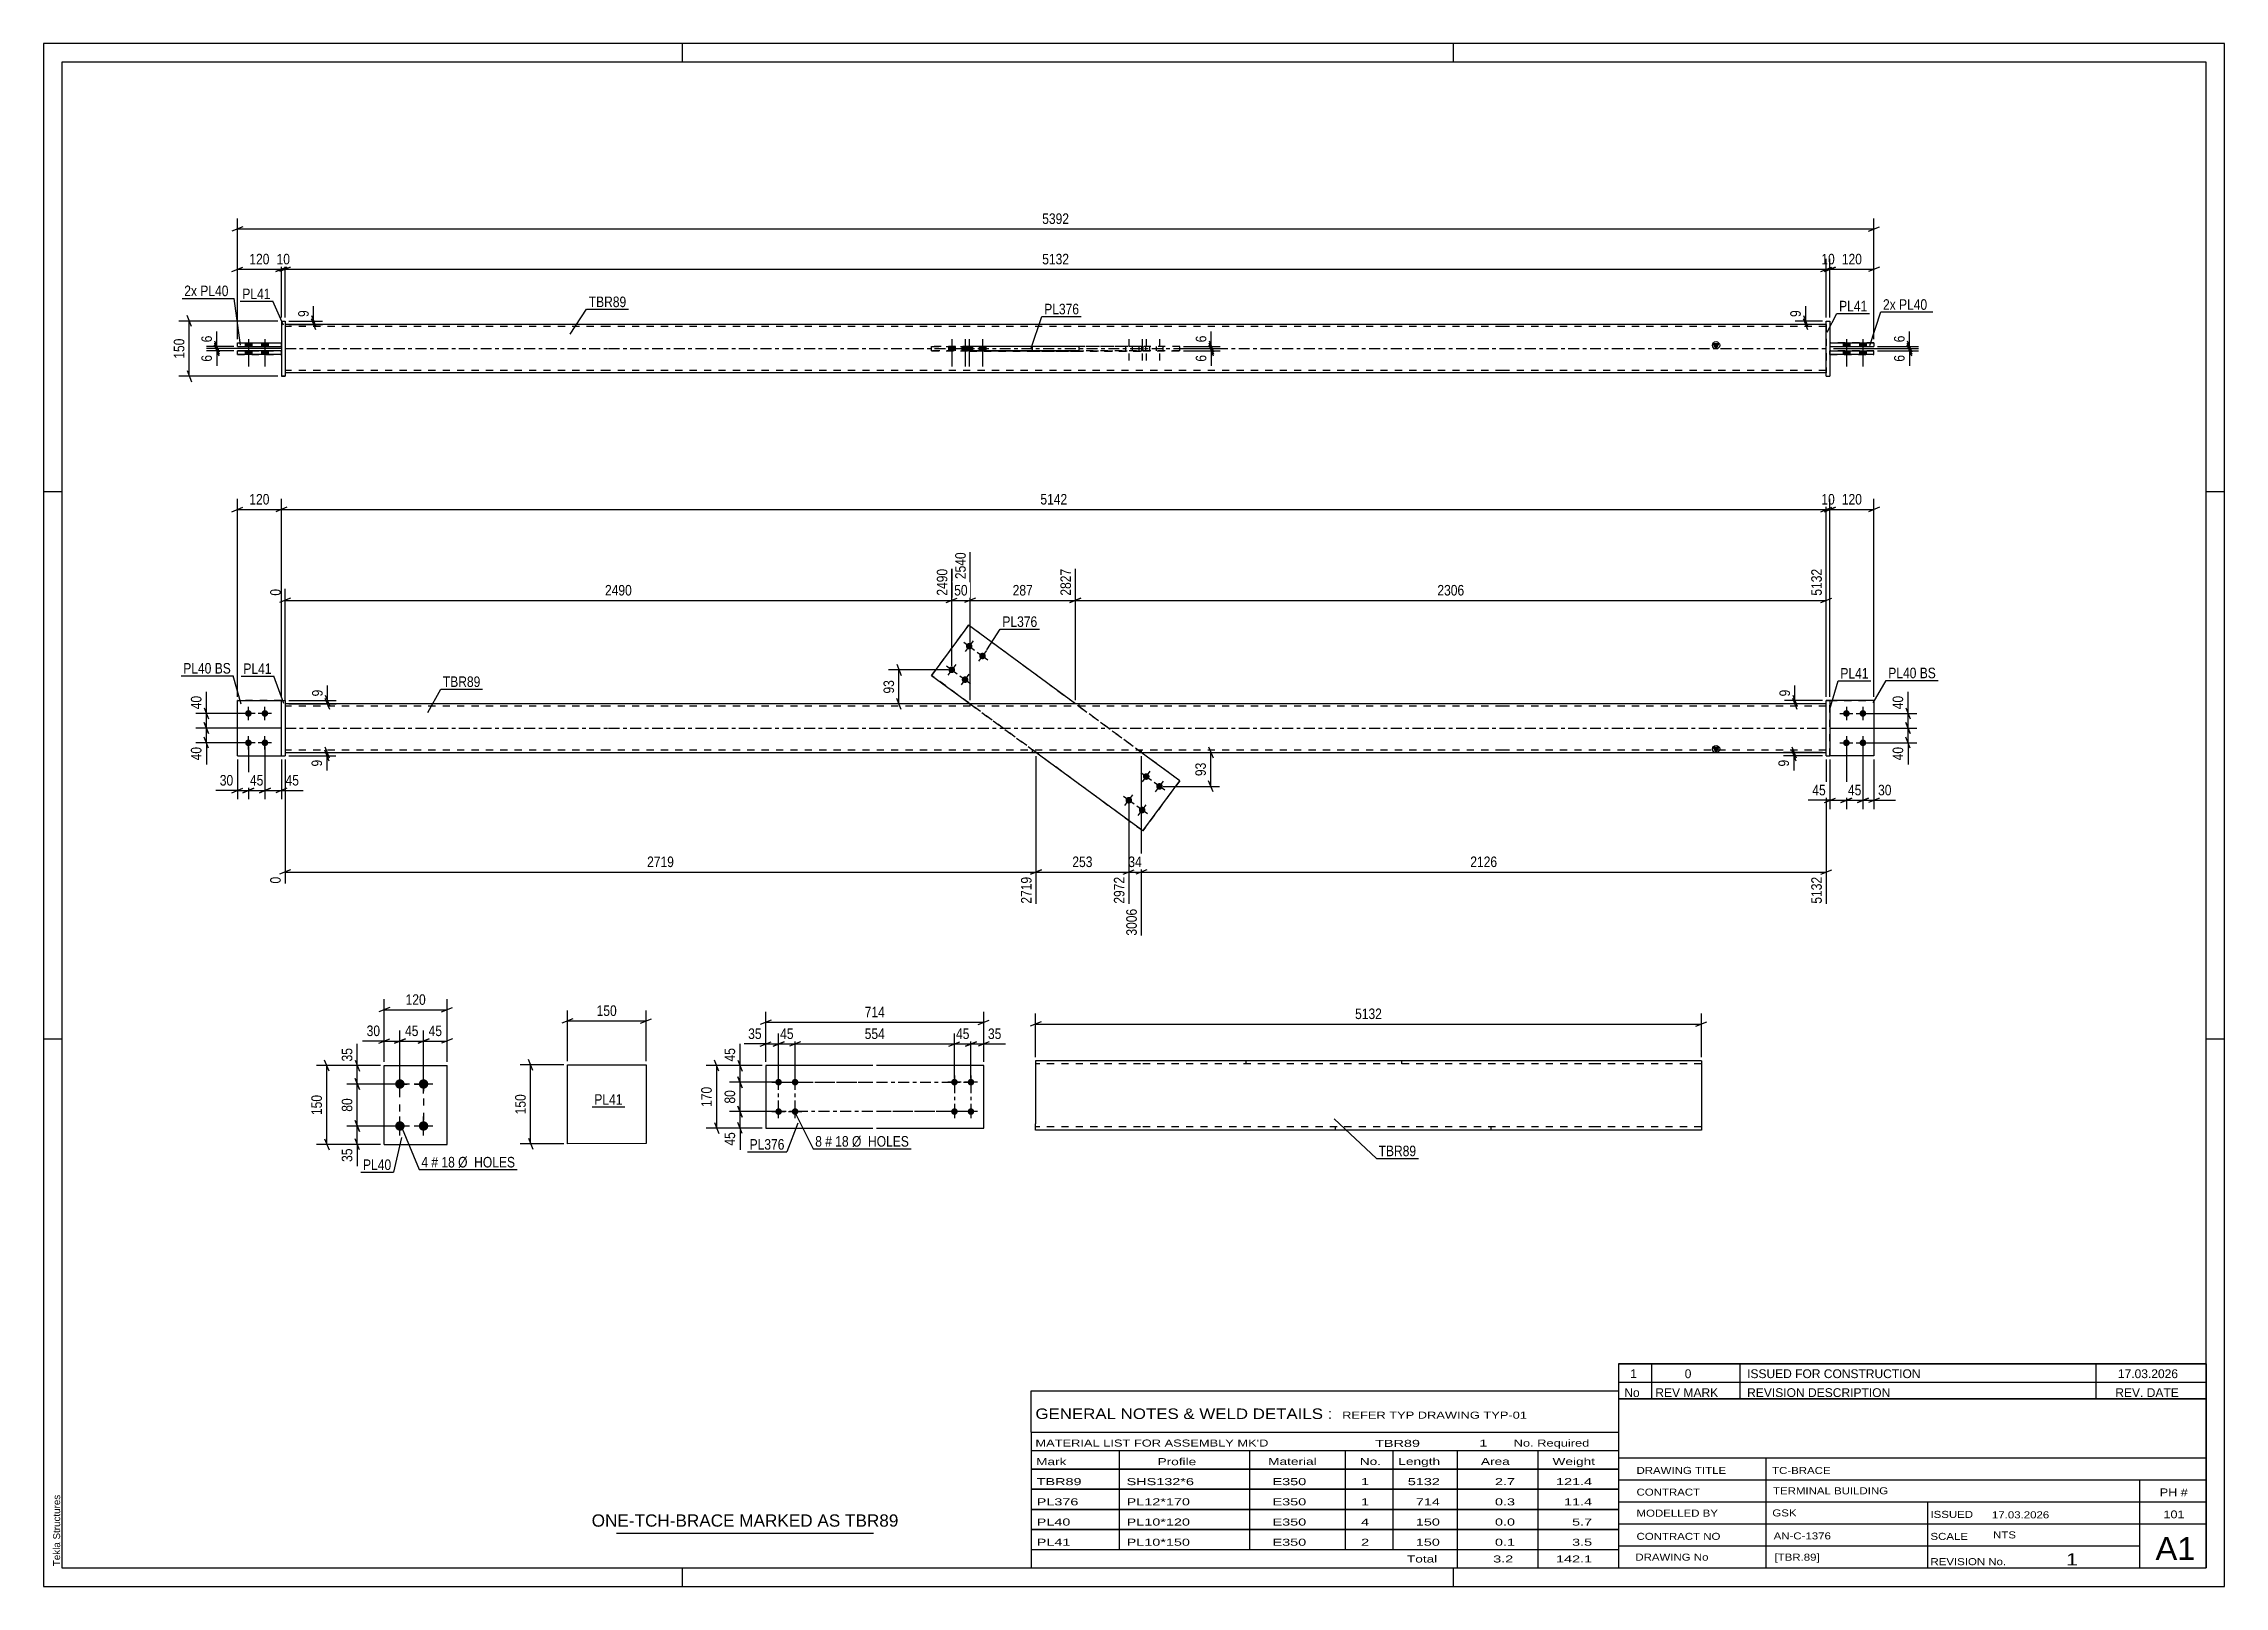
# Paper-space layout 'Layout1' of a CAD drawing. Header units: millimetres. Extents: x 0 to 594, y 0 to 420.
# The model-space entities are those that its viewports show. They can reach past a viewport. Long polylines and large blocks are cut down to what shows.
import ezdxf

# ---------------------------------------------------------------- set-up
doc = ezdxf.new("R2010")
doc.units = ezdxf.units.MM
doc.linetypes.add('DXK_LINE_DOT2', pattern=[3.9198, 1.9599, -1.9599])
doc.linetypes.add('DXK_LINE_DOT3', pattern=[5.9187, 2.979, -0.9799, 0.9799, -0.9799])
doc.layers.add('Viewport layer', color=7, linetype='Continuous', plot=False)
doc.styles.add('Arial', font='ARIAL.TTF', dxfattribs={"height": 0.2})
doc.styles.add('Arial Narrow', font='ARIALN.TTF', dxfattribs={"height": 0.2})

# ---------------------------------------------------------------- blocks, each defined once
blk = doc.blocks.new('Unknown-582685651-1127')
at = {"color": 5, "linetype": 'Continuous'}
for p, q in [((594, 420), (0, 420)), ((0, 420), (0, 0)), ((174, 415), (174, 420)), ((384, 415), (384, 420)), ((594, 0), (594, 420)), ((589, 415), (5, 415)), ((5, 415), (5, 5)), ((589, 5), (589, 415)), ((5, 298), (0, 298)), ((594, 298), (589, 298)), ((5, 149), (0, 149)), ((594, 149), (589, 149)), ((0, 0), (594, 0)), ((5, 5), (589, 5)), ((174, 0), (174, 5)), ((384, 0), (384, 5))]:
    blk.add_line(p, q, dxfattribs=at)
at = {"color": 174, "linetype": 'Continuous', "style": 'Arial'}
blk.add_text('Tekla Structures', height=1.9102, rotation=90, dxfattribs=at).set_placement((4.5, 5.5))
blk = doc.blocks.new('Bolt-582685651-4725 - 4722')
at = {"linetype": 'Continuous'}
for points in [[(200.19, 138.16, -1), (200.19, 136.36, -1)], [(204.69, 138.16, -1), (204.69, 136.36, -1)], [(200.19, 130.16, -1), (200.19, 128.36, -1)], [(204.69, 130.16, -1), (204.69, 128.36, -1)]]:
    blk.add_hatch(color=1, dxfattribs=at).paths.add_polyline_path(points)
at = {"color": 1, "linetype": 'Continuous'}
for p, q in [((198.39, 137.26), (201.99, 137.26)), ((200.19, 135.46), (200.19, 139.06)), ((202.89, 137.26), (206.49, 137.26)), ((204.69, 135.46), (204.69, 139.06)), ((200.19, 127.46), (200.19, 131.06)), ((204.69, 127.46), (204.69, 131.06)), ((198.39, 129.26), (201.99, 129.26)), ((202.89, 129.26), (206.49, 129.26))]:
    blk.add_line(p, q, dxfattribs=at)
blk = doc.blocks.new('Part-582685651-4723 - 4722')
at = {"color": 2, "linetype": 'Continuous'}
for p, q in [((225.89, 141.76), (196.69, 141.76)), ((196.69, 141.76), (196.69, 124.76)), ((256.09, 141.76), (226.89, 141.76)), ((256.09, 124.76), (256.09, 141.76)), ((196.69, 124.76), (225.89, 124.76)), ((226.89, 124.76), (256.09, 124.76))]:
    blk.add_line(p, q, dxfattribs=at)
blk = doc.blocks.new('Bolt-582685651-4724 - 4722')
at = {"linetype": 'Continuous'}
for points in [[(248.09, 136.36, -1), (248.09, 138.16, -1)], [(252.59, 136.36, -1), (252.59, 138.16, -1)], [(248.09, 128.36, -1), (248.09, 130.16, -1)], [(252.59, 128.36, -1), (252.59, 130.16, -1)]]:
    blk.add_hatch(color=1, dxfattribs=at).paths.add_polyline_path(points)
at = {"color": 1, "linetype": 'Continuous'}
for p, q in [((249.89, 137.26), (246.29, 137.26)), ((248.09, 139.06), (248.09, 135.46)), ((254.39, 137.26), (250.79, 137.26)), ((252.59, 139.06), (252.59, 135.46)), ((248.09, 131.06), (248.09, 127.46)), ((252.59, 131.06), (252.59, 127.46)), ((249.89, 129.26), (246.29, 129.26)), ((254.39, 129.26), (250.79, 129.26))]:
    blk.add_line(p, q, dxfattribs=at)
blk = doc.blocks.new('Bolt-582685651-2203 - 2164')
at = {"linetype": 'Continuous'}
for points in [[(97.06, 135.48), (96.79, 135.51), (96.53, 135.59), (96.3, 135.72), (96.1, 135.9), (95.94, 136.12), (95.83, 136.37), (95.78, 136.63), (95.78, 136.9), (95.83, 137.16), (95.94, 137.41), (96.1, 137.62), (96.3, 137.8), (96.53, 137.94), (96.79, 138.02), (97.06, 138.05), (97.33, 138.02), (97.58, 137.94), (97.81, 137.8), (98.01, 137.62), (98.17, 137.41), (98.28, 137.16), (98.34, 136.9), (98.34, 136.63), (98.28, 136.37), (98.17, 136.12), (98.01, 135.9), (97.81, 135.72), (97.58, 135.59), (97.33, 135.51)], [(103.49, 135.48), (103.22, 135.51), (102.96, 135.59), (102.73, 135.72), (102.53, 135.9), (102.37, 136.12), (102.26, 136.37), (102.21, 136.63), (102.21, 136.9), (102.26, 137.16), (102.37, 137.41), (102.53, 137.62), (102.73, 137.8), (102.96, 137.94), (103.22, 138.02), (103.49, 138.05), (103.75, 138.02), (104.01, 137.94), (104.24, 137.8), (104.44, 137.62), (104.6, 137.41), (104.71, 137.16), (104.77, 136.9), (104.77, 136.63), (104.71, 136.37), (104.6, 136.12), (104.44, 135.9), (104.24, 135.72), (104.01, 135.59), (103.75, 135.51)], [(97.06, 124.05), (96.79, 124.08), (96.53, 124.16), (96.3, 124.29), (96.1, 124.47), (95.94, 124.69), (95.83, 124.94), (95.78, 125.2), (95.78, 125.47), (95.83, 125.73), (95.94, 125.98), (96.1, 126.2), (96.3, 126.38), (96.53, 126.51), (96.79, 126.59), (97.06, 126.62), (97.33, 126.59), (97.58, 126.51), (97.81, 126.38), (98.01, 126.2), (98.17, 125.98), (98.28, 125.73), (98.34, 125.47), (98.34, 125.2), (98.28, 124.94), (98.17, 124.69), (98.01, 124.47), (97.81, 124.29), (97.58, 124.16), (97.33, 124.08)], [(103.49, 124.05), (103.22, 124.08), (102.96, 124.16), (102.73, 124.29), (102.53, 124.47), (102.37, 124.69), (102.26, 124.94), (102.21, 125.2), (102.21, 125.47), (102.26, 125.73), (102.37, 125.98), (102.53, 126.2), (102.73, 126.38), (102.96, 126.51), (103.22, 126.59), (103.49, 126.62), (103.75, 126.59), (104.01, 126.51), (104.24, 126.38), (104.44, 126.2), (104.6, 125.98), (104.71, 125.73), (104.77, 125.47), (104.77, 125.2), (104.71, 124.94), (104.6, 124.69), (104.44, 124.47), (104.24, 124.29), (104.01, 124.16), (103.75, 124.08)]]:
    blk.add_hatch(color=1, dxfattribs=at).paths.add_polyline_path(points)
at = {"color": 1, "linetype": 'Continuous'}
for p, q in [((99.63, 136.76), (94.49, 136.76)), ((97.06, 134.19), (97.06, 139.33)), ((106.06, 136.76), (100.91, 136.76)), ((103.49, 134.19), (103.49, 139.33)), ((99.63, 125.33), (94.49, 125.33)), ((97.06, 122.76), (97.06, 127.91)), ((106.06, 125.33), (100.91, 125.33)), ((103.49, 122.76), (103.49, 127.91))]:
    blk.add_line(p, q, dxfattribs=at)
blk = doc.blocks.new('Part-582685651-2170 - 2164')
at = {"color": 2, "linetype": 'Continuous'}
for p, q in [((92.77, 120.33), (92.77, 141.76)), ((92.77, 141.76), (109.91, 141.76)), ((109.91, 120.33), (109.91, 141.76)), ((92.77, 120.33), (92.77, 120.33)), ((92.77, 120.33), (109.91, 120.33)), ((109.91, 120.33), (109.91, 120.33))]:
    blk.add_line(p, q, dxfattribs=at)
at = {"color": 7, "linetype": 'DXK_LINE_DOT2'}
for p, q in [((92.77, 141.76), (109.91, 141.76)), ((92.77, 120.33), (92.77, 120.33)), ((92.77, 120.33), (109.91, 120.33)), ((109.91, 120.33), (109.91, 120.33))]:
    blk.add_line(p, q, dxfattribs=at)
blk = doc.blocks.new('Part-582685651-1703 - 1672')
at = {"color": 2, "linetype": 'Continuous'}
for p, q in [((52.78, 226.15), (52.78, 241.15)), ((52.78, 241.15), (64.78, 241.15)), ((52.78, 226.15), (52.78, 226.15)), ((52.78, 226.15), (64.78, 226.15))]:
    blk.add_line(p, q, dxfattribs=at)
at = {"color": 7, "linetype": 'DXK_LINE_DOT2'}
for p, q in [((64.78, 241.15), (52.78, 241.15)), ((64.78, 226.15), (64.78, 241.15)), ((52.78, 226.15), (64.78, 226.15)), ((64.78, 226.15), (64.78, 226.15))]:
    blk.add_line(p, q, dxfattribs=at)
blk = doc.blocks.new('Part-582685651-1683 - 1672')
at = {"linetype": 'Continuous'}
blk.add_hatch(color=2, dxfattribs=at).paths.add_polyline_path([(455.54, 227.05), (454.74, 228.45), (456.34, 228.45)])
at = {"color": 2, "linetype": 'Continuous'}
for p, q in [((153.78, 240.25), (65.78, 240.25)), ((397.44, 240.25), (153.88, 240.25)), ((485.54, 240.25), (397.54, 240.25)), ((65.78, 227.05), (153.78, 227.05)), ((153.88, 227.05), (397.44, 227.05)), ((397.54, 227.05), (485.54, 227.05)), ((455.54, 227.05), (454.74, 228.45)), ((454.74, 228.45), (456.34, 228.45)), ((456.34, 228.45), (455.54, 227.05))]:
    blk.add_line(p, q, dxfattribs=at)
at = {"color": 7, "linetype": 'DXK_LINE_DOT2'}
for p, q in [((65.78, 240.25), (65.78, 227.05)), ((153.78, 239.65), (65.78, 239.65)), ((397.44, 239.65), (153.88, 239.65)), ((252.26, 240.25), (252.26, 239.65)), ((281.95, 240.25), (281.95, 239.65)), ((485.54, 239.65), (397.54, 239.65)), ((485.54, 227.05), (485.54, 240.25)), ((153.78, 227.65), (65.78, 227.65)), ((397.44, 227.65), (153.88, 227.65)), ((269.37, 227.05), (269.37, 227.65)), ((299.06, 227.05), (299.06, 227.65)), ((485.54, 227.65), (397.54, 227.65))]:
    blk.add_line(p, q, dxfattribs=at)
at = {"color": 7, "linetype": 'DXK_LINE_DOT3'}
for p, q in [((65.78, 233.65), (153.78, 233.65)), ((153.88, 233.65), (397.44, 233.65)), ((397.54, 233.65), (485.54, 233.65))]:
    blk.add_line(p, q, dxfattribs=at)
at = {"color": 2, "linetype": 'Continuous'}
blk.add_circle((455.54, 227.95), 1, dxfattribs=at)
blk = doc.blocks.new('Part-582685651-1688 - 1672')
at = {"color": 2, "linetype": 'Continuous'}
for p, q in [((498.54, 241.15), (486.54, 241.15)), ((498.54, 241.15), (498.54, 241.15)), ((498.54, 241.15), (498.54, 226.15)), ((498.54, 226.15), (486.54, 226.15))]:
    blk.add_line(p, q, dxfattribs=at)
at = {"color": 7, "linetype": 'DXK_LINE_DOT2'}
for p, q in [((498.54, 241.15), (486.54, 241.15)), ((486.54, 241.15), (486.54, 241.15)), ((486.54, 226.15), (486.54, 241.15)), ((498.54, 241.15), (498.54, 241.15)), ((498.54, 226.15), (486.54, 226.15))]:
    blk.add_line(p, q, dxfattribs=at)
blk = doc.blocks.new('Part-582685651-1693 - 1672')
at = {"color": 7, "linetype": 'DXK_LINE_DOT2'}
for p, q in [((486.54, 241.15), (498.54, 241.15)), ((498.54, 241.15), (486.54, 241.15)), ((486.54, 241.15), (486.54, 241.15)), ((486.54, 226.15), (486.54, 241.15)), ((498.54, 241.15), (498.54, 241.15)), ((498.54, 241.15), (498.54, 226.15)), ((498.54, 226.15), (486.54, 226.15)), ((498.54, 226.15), (486.54, 226.15))]:
    blk.add_line(p, q, dxfattribs=at)
blk = doc.blocks.new('Part-582685651-1698 - 1672')
at = {"color": 2, "linetype": 'Continuous'}
for p, q in [((486.54, 241.15), (485.54, 241.15)), ((485.54, 226.15), (485.54, 241.15)), ((486.54, 241.15), (486.54, 226.15)), ((485.54, 226.15), (485.54, 226.15)), ((485.54, 226.15), (486.54, 226.15))]:
    blk.add_line(p, q, dxfattribs=at)
at = {"color": 7, "linetype": 'DXK_LINE_DOT2'}
for p, q in [((485.54, 241.15), (485.54, 241.15)), ((485.54, 241.15), (486.54, 241.15)), ((486.54, 241.15), (486.54, 241.15)), ((485.54, 226.15), (486.54, 226.15))]:
    blk.add_line(p, q, dxfattribs=at)
blk = doc.blocks.new('Part-582685651-1708 - 1672')
at = {"color": 7, "linetype": 'DXK_LINE_DOT2'}
for p, q in [((52.78, 226.15), (52.78, 241.15)), ((52.78, 241.15), (64.78, 241.15)), ((64.78, 241.15), (52.78, 241.15)), ((64.78, 226.15), (64.78, 241.15)), ((52.78, 226.15), (52.78, 226.15)), ((52.78, 226.15), (64.78, 226.15)), ((52.78, 226.15), (64.78, 226.15)), ((64.78, 226.15), (64.78, 226.15))]:
    blk.add_line(p, q, dxfattribs=at)
blk = doc.blocks.new('Part-582685651-1713 - 1672')
at = {"color": 2, "linetype": 'Continuous'}
for p, q in [((64.78, 241.15), (65.78, 241.15)), ((64.78, 226.15), (64.78, 241.15)), ((65.78, 241.15), (65.78, 241.15)), ((65.78, 241.15), (65.78, 226.15)), ((64.78, 226.15), (65.78, 226.15))]:
    blk.add_line(p, q, dxfattribs=at)
at = {"color": 7, "linetype": 'DXK_LINE_DOT2'}
for p, q in [((64.78, 241.15), (65.78, 241.15)), ((64.78, 226.15), (65.78, 226.15))]:
    blk.add_line(p, q, dxfattribs=at)
blk = doc.blocks.new('Part-582685651-1718 - 1672')
at = {"color": 2, "linetype": 'Continuous'}
for p, q in [((251.95, 261.66), (241.88, 247.97)), ((251.95, 261.66), (251.95, 261.66)), ((281.03, 240.25), (251.95, 261.66)), ((241.88, 247.97), (252.36, 240.25)), ((241.88, 247.97), (241.88, 247.97)), ((299.37, 205.65), (270.29, 227.05)), ((309.44, 219.34), (298.96, 227.05)), ((299.37, 205.65), (309.44, 219.34)), ((309.44, 219.34), (309.44, 219.34)), ((299.37, 205.65), (299.37, 205.65))]:
    blk.add_line(p, q, dxfattribs=at)
at = {"color": 7, "linetype": 'DXK_LINE_DOT2'}
for p, q in [((241.88, 247.97), (251.95, 261.66)), ((309.44, 219.34), (251.95, 261.66)), ((299.37, 205.65), (241.88, 247.97)), ((252.36, 240.25), (270.29, 227.05)), ((298.96, 227.05), (281.03, 240.25)), ((309.44, 219.34), (299.37, 205.65))]:
    blk.add_line(p, q, dxfattribs=at)
blk = doc.blocks.new('Bolt-582685651-1719 - 1672')
at = {"linetype": 'Continuous'}
for points in [[(491.04, 238.55), (491.23, 238.53), (491.41, 238.48), (491.57, 238.38), (491.71, 238.26), (491.82, 238.1), (491.9, 237.93), (491.94, 237.75), (491.94, 237.56), (491.9, 237.38), (491.82, 237.2), (491.71, 237.05), (491.57, 236.93), (491.41, 236.83), (491.23, 236.77), (491.04, 236.75), (490.86, 236.77), (490.68, 236.83), (490.51, 236.93), (490.37, 237.05), (490.26, 237.2), (490.19, 237.38), (490.15, 237.56), (490.15, 237.75), (490.19, 237.93), (490.26, 238.1), (490.37, 238.26), (490.51, 238.38), (490.68, 238.48), (490.86, 238.53)], [(495.54, 238.55), (495.73, 238.53), (495.91, 238.48), (496.07, 238.38), (496.21, 238.26), (496.32, 238.1), (496.4, 237.93), (496.44, 237.75), (496.44, 237.56), (496.4, 237.38), (496.32, 237.2), (496.21, 237.05), (496.07, 236.93), (495.91, 236.83), (495.73, 236.77), (495.54, 236.75), (495.36, 236.77), (495.18, 236.83), (495.01, 236.93), (494.87, 237.05), (494.76, 237.2), (494.69, 237.38), (494.65, 237.56), (494.65, 237.75), (494.69, 237.93), (494.76, 238.1), (494.87, 238.26), (495.01, 238.38), (495.18, 238.48), (495.36, 238.53)], [(491.04, 230.55), (491.23, 230.53), (491.41, 230.48), (491.57, 230.38), (491.71, 230.26), (491.82, 230.1), (491.9, 229.93), (491.94, 229.75), (491.94, 229.56), (491.9, 229.38), (491.82, 229.2), (491.71, 229.05), (491.57, 228.93), (491.41, 228.83), (491.23, 228.77), (491.04, 228.75), (490.86, 228.77), (490.68, 228.83), (490.51, 228.93), (490.37, 229.05), (490.26, 229.2), (490.19, 229.38), (490.15, 229.56), (490.15, 229.75), (490.19, 229.93), (490.26, 230.1), (490.37, 230.26), (490.51, 230.38), (490.68, 230.48), (490.86, 230.53)], [(495.54, 230.55), (495.73, 230.53), (495.91, 230.48), (496.07, 230.38), (496.21, 230.26), (496.32, 230.1), (496.4, 229.93), (496.44, 229.75), (496.44, 229.56), (496.4, 229.38), (496.32, 229.2), (496.21, 229.05), (496.07, 228.93), (495.91, 228.83), (495.73, 228.77), (495.54, 228.75), (495.36, 228.77), (495.18, 228.83), (495.01, 228.93), (494.87, 229.05), (494.76, 229.2), (494.69, 229.38), (494.65, 229.56), (494.65, 229.75), (494.69, 229.93), (494.76, 230.1), (494.87, 230.26), (495.01, 230.38), (495.18, 230.48), (495.36, 230.53)]]:
    blk.add_hatch(color=1, dxfattribs=at).paths.add_polyline_path(points)
at = {"color": 1, "linetype": 'Continuous'}
for p, q in [((489.24, 237.65), (492.84, 237.65)), ((491.04, 239.45), (491.04, 235.85)), ((493.74, 237.65), (497.34, 237.65)), ((495.54, 239.45), (495.54, 235.85)), ((489.24, 229.65), (492.84, 229.65)), ((491.04, 231.45), (491.04, 227.85)), ((493.74, 229.65), (497.34, 229.65)), ((495.54, 231.45), (495.54, 227.85))]:
    blk.add_line(p, q, dxfattribs=at)
blk = doc.blocks.new('Bolt-582685651-1720 - 1672')
at = {"linetype": 'Continuous'}
for points in [[(55.78, 238.55), (55.96, 238.53), (56.14, 238.48), (56.3, 238.38), (56.44, 238.26), (56.56, 238.1), (56.63, 237.93), (56.67, 237.75), (56.67, 237.56), (56.63, 237.38), (56.56, 237.2), (56.44, 237.05), (56.3, 236.93), (56.14, 236.83), (55.96, 236.77), (55.78, 236.75), (55.59, 236.77), (55.41, 236.83), (55.25, 236.93), (55.11, 237.05), (55, 237.2), (54.92, 237.38), (54.88, 237.56), (54.88, 237.75), (54.92, 237.93), (55, 238.1), (55.11, 238.26), (55.25, 238.38), (55.41, 238.48), (55.59, 238.53)], [(60.28, 238.55), (60.46, 238.53), (60.64, 238.48), (60.8, 238.38), (60.94, 238.26), (61.06, 238.1), (61.13, 237.93), (61.17, 237.75), (61.17, 237.56), (61.13, 237.38), (61.06, 237.2), (60.94, 237.05), (60.8, 236.93), (60.64, 236.83), (60.46, 236.77), (60.28, 236.75), (60.09, 236.77), (59.91, 236.83), (59.75, 236.93), (59.61, 237.05), (59.5, 237.2), (59.42, 237.38), (59.38, 237.56), (59.38, 237.75), (59.42, 237.93), (59.5, 238.1), (59.61, 238.26), (59.75, 238.38), (59.91, 238.48), (60.09, 238.53)], [(55.78, 230.55), (55.96, 230.53), (56.14, 230.48), (56.3, 230.38), (56.44, 230.26), (56.56, 230.1), (56.63, 229.93), (56.67, 229.75), (56.67, 229.56), (56.63, 229.38), (56.56, 229.2), (56.44, 229.05), (56.3, 228.93), (56.14, 228.83), (55.96, 228.77), (55.78, 228.75), (55.59, 228.77), (55.41, 228.83), (55.25, 228.93), (55.11, 229.05), (55, 229.2), (54.92, 229.38), (54.88, 229.56), (54.88, 229.75), (54.92, 229.93), (55, 230.1), (55.11, 230.26), (55.25, 230.38), (55.41, 230.48), (55.59, 230.53)], [(60.28, 230.55), (60.46, 230.53), (60.64, 230.48), (60.8, 230.38), (60.94, 230.26), (61.06, 230.1), (61.13, 229.93), (61.17, 229.75), (61.17, 229.56), (61.13, 229.38), (61.06, 229.2), (60.94, 229.05), (60.8, 228.93), (60.64, 228.83), (60.46, 228.77), (60.28, 228.75), (60.09, 228.77), (59.91, 228.83), (59.75, 228.93), (59.61, 229.05), (59.5, 229.2), (59.42, 229.38), (59.38, 229.56), (59.38, 229.75), (59.42, 229.93), (59.5, 230.1), (59.61, 230.26), (59.75, 230.38), (59.91, 230.48), (60.09, 230.53)]]:
    blk.add_hatch(color=1, dxfattribs=at).paths.add_polyline_path(points)
at = {"color": 1, "linetype": 'Continuous'}
for p, q in [((57.58, 237.65), (53.98, 237.65)), ((55.78, 235.85), (55.78, 239.45)), ((62.08, 237.65), (58.48, 237.65)), ((60.28, 235.85), (60.28, 239.45)), ((57.58, 229.65), (53.98, 229.65)), ((55.78, 227.85), (55.78, 231.45)), ((62.08, 229.65), (58.48, 229.65)), ((60.28, 227.85), (60.28, 231.45))]:
    blk.add_line(p, q, dxfattribs=at)
blk = doc.blocks.new('Bolt-582685651-1721 - 1672')
at = {"linetype": 'Continuous'}
for points in [[(252.11, 256.86), (252.29, 256.84), (252.47, 256.78), (252.63, 256.69), (252.77, 256.56), (252.88, 256.41), (252.96, 256.24), (253, 256.05), (253, 255.87), (252.96, 255.68), (252.88, 255.51), (252.77, 255.36), (252.63, 255.23), (252.47, 255.14), (252.29, 255.08), (252.11, 255.06), (251.92, 255.08), (251.74, 255.14), (251.58, 255.23), (251.44, 255.36), (251.33, 255.51), (251.25, 255.68), (251.21, 255.87), (251.21, 256.05), (251.25, 256.24), (251.33, 256.41), (251.44, 256.56), (251.58, 256.69), (251.74, 256.78), (251.92, 256.84)], [(247.36, 250.42), (247.55, 250.4), (247.73, 250.34), (247.89, 250.25), (248.03, 250.12), (248.14, 249.97), (248.22, 249.8), (248.26, 249.61), (248.26, 249.42), (248.22, 249.24), (248.14, 249.07), (248.03, 248.92), (247.89, 248.79), (247.73, 248.7), (247.55, 248.64), (247.36, 248.62), (247.18, 248.64), (247, 248.7), (246.83, 248.79), (246.69, 248.92), (246.58, 249.07), (246.51, 249.24), (246.47, 249.42), (246.47, 249.61), (246.51, 249.8), (246.58, 249.97), (246.69, 250.12), (246.83, 250.25), (247, 250.34), (247.18, 250.4)], [(255.73, 254.19), (255.92, 254.17), (256.1, 254.12), (256.26, 254.02), (256.4, 253.9), (256.51, 253.74), (256.59, 253.57), (256.62, 253.39), (256.62, 253.2), (256.59, 253.01), (256.51, 252.84), (256.4, 252.69), (256.26, 252.56), (256.1, 252.47), (255.92, 252.41), (255.73, 252.39), (255.54, 252.41), (255.36, 252.47), (255.2, 252.56), (255.06, 252.69), (254.95, 252.84), (254.87, 253.01), (254.83, 253.2), (254.83, 253.39), (254.87, 253.57), (254.95, 253.74), (255.06, 253.9), (255.2, 254.02), (255.36, 254.12), (255.54, 254.17)], [(250.99, 247.75), (251.17, 247.73), (251.35, 247.67), (251.52, 247.58), (251.66, 247.45), (251.77, 247.3), (251.84, 247.13), (251.88, 246.94), (251.88, 246.76), (251.84, 246.57), (251.77, 246.4), (251.66, 246.25), (251.52, 246.12), (251.35, 246.03), (251.17, 245.97), (250.99, 245.95), (250.8, 245.97), (250.62, 246.03), (250.46, 246.12), (250.32, 246.25), (250.21, 246.4), (250.13, 246.57), (250.09, 246.76), (250.09, 246.94), (250.13, 247.13), (250.21, 247.3), (250.32, 247.45), (250.46, 247.58), (250.62, 247.67), (250.8, 247.73)]]:
    blk.add_hatch(color=1, dxfattribs=at).paths.add_polyline_path(points)
at = {"color": 1, "linetype": 'Continuous'}
for p, q in [((250.66, 257.03), (253.55, 254.89)), ((253.17, 257.41), (251.04, 254.51)), ((245.91, 250.59), (248.81, 248.45)), ((248.43, 250.97), (246.3, 248.07)), ((254.28, 254.36), (257.18, 252.23)), ((256.8, 254.74), (254.66, 251.84)), ((249.54, 247.92), (252.44, 245.78)), ((252.05, 248.3), (249.92, 245.4))]:
    blk.add_line(p, q, dxfattribs=at)
blk = doc.blocks.new('Bolt-582685651-1722 - 1672')
at = {"linetype": 'Continuous'}
for points in [[(300.33, 221.36), (300.52, 221.34), (300.7, 221.28), (300.86, 221.18), (301, 221.06), (301.11, 220.91), (301.19, 220.73), (301.23, 220.55), (301.23, 220.36), (301.19, 220.18), (301.11, 220.01), (301, 219.85), (300.86, 219.73), (300.7, 219.63), (300.52, 219.58), (300.33, 219.56), (300.15, 219.58), (299.97, 219.63), (299.8, 219.73), (299.66, 219.85), (299.55, 220.01), (299.48, 220.18), (299.44, 220.36), (299.44, 220.55), (299.48, 220.73), (299.55, 220.91), (299.66, 221.06), (299.8, 221.18), (299.97, 221.28), (300.15, 221.34)], [(295.59, 214.91), (295.78, 214.89), (295.96, 214.84), (296.12, 214.74), (296.26, 214.62), (296.37, 214.46), (296.45, 214.29), (296.49, 214.11), (296.49, 213.92), (296.45, 213.74), (296.37, 213.56), (296.26, 213.41), (296.12, 213.29), (295.96, 213.19), (295.78, 213.13), (295.59, 213.11), (295.4, 213.13), (295.22, 213.19), (295.06, 213.29), (294.92, 213.41), (294.81, 213.56), (294.73, 213.74), (294.7, 213.92), (294.7, 214.11), (294.73, 214.29), (294.81, 214.46), (294.92, 214.62), (295.06, 214.74), (295.22, 214.84), (295.4, 214.89)], [(303.96, 218.69), (304.14, 218.67), (304.32, 218.61), (304.49, 218.52), (304.63, 218.39), (304.74, 218.24), (304.81, 218.07), (304.85, 217.88), (304.85, 217.69), (304.81, 217.51), (304.74, 217.34), (304.63, 217.19), (304.49, 217.06), (304.32, 216.97), (304.14, 216.91), (303.96, 216.89), (303.77, 216.91), (303.59, 216.97), (303.43, 217.06), (303.29, 217.19), (303.18, 217.34), (303.1, 217.51), (303.06, 217.69), (303.06, 217.88), (303.1, 218.07), (303.18, 218.24), (303.29, 218.39), (303.43, 218.52), (303.59, 218.61), (303.77, 218.67)], [(299.21, 212.25), (299.4, 212.23), (299.58, 212.17), (299.74, 212.07), (299.88, 211.95), (299.99, 211.8), (300.07, 211.62), (300.11, 211.44), (300.11, 211.25), (300.07, 211.07), (299.99, 210.9), (299.88, 210.74), (299.74, 210.62), (299.58, 210.52), (299.4, 210.47), (299.21, 210.45), (299.03, 210.47), (298.85, 210.52), (298.69, 210.62), (298.55, 210.74), (298.43, 210.9), (298.36, 211.07), (298.32, 211.25), (298.32, 211.44), (298.36, 211.62), (298.43, 211.8), (298.55, 211.95), (298.69, 212.07), (298.85, 212.17), (299.03, 212.23)]]:
    blk.add_hatch(color=1, dxfattribs=at).paths.add_polyline_path(points)
at = {"color": 1, "linetype": 'Continuous'}
for p, q in [((301.78, 219.39), (298.88, 221.52)), ((299.27, 219.01), (301.4, 221.91)), ((297.04, 212.95), (294.14, 215.08)), ((294.52, 212.56), (296.66, 215.46)), ((305.41, 216.72), (302.51, 218.86)), ((302.89, 216.34), (305.02, 219.24)), ((300.66, 210.28), (297.76, 212.41)), ((298.15, 209.9), (300.28, 212.8))]:
    blk.add_line(p, q, dxfattribs=at)
blk = doc.blocks.new('Bolt-582685651-1367 - 1364')
at = {"linetype": 'Continuous'}
for points in [[(491.94, 338.57), (490.14, 338.57), (490.14, 337.57), (491.94, 337.57)], [(491.94, 338.57), (490.14, 338.57), (490.14, 337.57), (491.94, 337.57)], [(491.94, 336.37), (490.14, 336.37), (490.14, 335.37), (491.94, 335.37)], [(491.94, 336.37), (490.14, 336.37), (490.14, 335.37), (491.94, 335.37)], [(496.44, 338.57), (494.64, 338.57), (494.64, 337.57), (496.44, 337.57)], [(496.44, 338.57), (494.64, 338.57), (494.64, 337.57), (496.44, 337.57)], [(496.44, 336.37), (494.64, 336.37), (494.64, 335.37), (496.44, 335.37)], [(496.44, 336.37), (494.64, 336.37), (494.64, 335.37), (496.44, 335.37)]]:
    blk.add_hatch(color=1, dxfattribs=at).paths.add_polyline_path(points)
at = {"color": 1, "linetype": 'Continuous'}
for p, q in [((491.04, 339.57), (491.04, 332.07)), ((491.04, 339.57), (491.04, 332.07)), ((495.54, 339.57), (495.54, 332.07)), ((495.54, 339.57), (495.54, 332.07)), ((490.14, 338.57), (490.14, 337.57)), ((490.14, 338.57), (490.14, 337.57)), ((490.14, 336.37), (490.14, 335.37)), ((490.14, 336.37), (490.14, 335.37)), ((491.94, 338.57), (491.94, 337.57)), ((491.94, 338.57), (491.94, 337.57)), ((491.94, 336.37), (491.94, 335.37)), ((491.94, 336.37), (491.94, 335.37)), ((494.64, 338.57), (494.64, 337.57)), ((494.64, 338.57), (494.64, 337.57)), ((494.64, 336.37), (494.64, 335.37)), ((494.64, 336.37), (494.64, 335.37)), ((496.44, 338.57), (496.44, 337.57)), ((496.44, 338.57), (496.44, 337.57)), ((496.44, 336.37), (496.44, 335.37)), ((496.44, 336.37), (496.44, 335.37))]:
    blk.add_line(p, q, dxfattribs=at)
blk = doc.blocks.new('Bolt-582685651-1368 - 1364')
at = {"linetype": 'Continuous'}
for points in [[(54.88, 337.57), (56.68, 337.57), (56.68, 338.57), (54.88, 338.57)], [(54.88, 337.57), (56.68, 337.57), (56.68, 338.57), (54.88, 338.57)], [(54.88, 335.37), (56.68, 335.37), (56.68, 336.37), (54.88, 336.37)], [(54.88, 335.37), (56.68, 335.37), (56.68, 336.37), (54.88, 336.37)], [(59.38, 337.57), (61.18, 337.57), (61.18, 338.57), (59.38, 338.57)], [(59.38, 337.57), (61.18, 337.57), (61.18, 338.57), (59.38, 338.57)], [(59.38, 335.37), (61.18, 335.37), (61.18, 336.37), (59.38, 336.37)], [(59.38, 335.37), (61.18, 335.37), (61.18, 336.37), (59.38, 336.37)]]:
    blk.add_hatch(color=1, dxfattribs=at).paths.add_polyline_path(points)
at = {"color": 1, "linetype": 'Continuous'}
for p, q in [((55.78, 339.57), (55.78, 332.07)), ((55.78, 339.57), (55.78, 332.07)), ((60.28, 339.57), (60.28, 332.07)), ((60.28, 339.57), (60.28, 332.07)), ((54.88, 338.57), (54.88, 337.57)), ((54.88, 338.57), (54.88, 337.57)), ((54.88, 336.37), (54.88, 335.37)), ((54.88, 336.37), (54.88, 335.37)), ((56.68, 338.57), (56.68, 337.57)), ((56.68, 338.57), (56.68, 337.57)), ((56.68, 336.37), (56.68, 335.37)), ((56.68, 336.37), (56.68, 335.37)), ((59.38, 338.57), (59.38, 337.57)), ((59.38, 338.57), (59.38, 337.57)), ((59.38, 336.37), (59.38, 335.37)), ((59.38, 336.37), (59.38, 335.37)), ((61.18, 338.57), (61.18, 337.57)), ((61.18, 338.57), (61.18, 337.57)), ((61.18, 336.37), (61.18, 335.37)), ((61.18, 336.37), (61.18, 335.37))]:
    blk.add_line(p, q, dxfattribs=at)
blk = doc.blocks.new('Part-582685651-1402 - 1364')
at = {"linetype": 'Continuous'}
blk.add_hatch(color=2, dxfattribs=at).paths.add_polyline_path([(455.54, 336.97), (454.74, 338.37), (456.34, 338.37)])
at = {"color": 2, "linetype": 'Continuous'}
for p, q in [((153.78, 343.57), (65.78, 343.57)), ((397.44, 343.57), (153.88, 343.57)), ((485.54, 343.57), (397.54, 343.57)), ((252.26, 337.67), (281.95, 337.67)), ((252.26, 337.57), (252.26, 337.67)), ((252.26, 336.37), (252.26, 336.27)), ((252.26, 336.27), (252.26, 336.27)), ((281.95, 336.27), (252.26, 336.27)), ((269.37, 337.67), (269.37, 337.57)), ((269.37, 336.27), (269.37, 336.37)), ((281.95, 337.67), (281.95, 336.27)), ((455.54, 336.97), (454.74, 338.37)), ((454.74, 338.37), (456.34, 338.37)), ((456.34, 338.37), (455.54, 336.97)), ((153.78, 330.37), (65.78, 330.37)), ((397.44, 330.37), (153.88, 330.37)), ((485.54, 330.37), (397.54, 330.37))]:
    blk.add_line(p, q, dxfattribs=at)
at = {"color": 7, "linetype": 'DXK_LINE_DOT2'}
for p, q in [((65.78, 343.57), (65.78, 330.37)), ((153.78, 342.97), (65.78, 342.97)), ((397.44, 342.97), (153.88, 342.97)), ((485.54, 342.97), (397.54, 342.97)), ((485.54, 343.57), (485.54, 330.37)), ((252.26, 337.67), (281.95, 337.67)), ((252.26, 336.27), (252.26, 337.57)), ((252.26, 336.27), (281.95, 336.27)), ((269.37, 337.67), (269.37, 337.67)), ((269.37, 337.67), (269.37, 337.67)), ((269.37, 337.67), (299.06, 337.67)), ((269.37, 337.67), (299.06, 337.67)), ((269.37, 336.27), (269.37, 337.57)), ((299.06, 336.27), (269.37, 336.27)), ((269.37, 336.27), (269.37, 336.27)), ((269.37, 336.27), (299.06, 336.27)), ((299.06, 337.67), (299.06, 336.27)), ((153.78, 330.97), (65.78, 330.97)), ((397.44, 330.97), (153.88, 330.97)), ((485.54, 330.97), (397.54, 330.97))]:
    blk.add_line(p, q, dxfattribs=at)
at = {"color": 7, "linetype": 'DXK_LINE_DOT3'}
for p, q in [((65.78, 336.97), (153.78, 336.97)), ((153.88, 336.97), (397.44, 336.97)), ((397.54, 336.97), (485.54, 336.97))]:
    blk.add_line(p, q, dxfattribs=at)
at = {"color": 2, "linetype": 'Continuous'}
blk.add_circle((455.54, 337.87), 1, dxfattribs=at)
blk = doc.blocks.new('Bolt-582685651-1370 - 1364')
at = {"color": 1, "linetype": 'DXK_LINE_DOT2'}
for p, q in [((295.59, 339.57), (295.59, 332.07)), ((299.21, 339.57), (299.21, 332.07)), ((300.33, 339.57), (300.33, 332.07)), ((303.96, 339.57), (303.96, 332.07)), ((294.69, 337.57), (294.69, 336.37)), ((296.49, 337.57), (296.49, 336.37)), ((298.31, 337.57), (298.31, 336.37)), ((299.43, 337.57), (299.43, 336.37)), ((300.11, 337.57), (300.11, 336.37)), ((301.23, 337.57), (301.23, 336.37)), ((303.06, 337.57), (303.06, 336.37)), ((304.86, 337.57), (304.86, 336.37))]:
    blk.add_line(p, q, dxfattribs=at)
blk = doc.blocks.new('Bolt-582685651-1371 - 1364')
at = {"linetype": 'Continuous'}
for points in [[(248.26, 337.57), (246.46, 337.57), (246.46, 336.37), (248.26, 336.37)], [(251.89, 337.57), (250.09, 337.57), (250.09, 336.37), (251.89, 336.37)], [(253.01, 337.57), (251.21, 337.57), (251.21, 336.37), (253.01, 336.37)], [(256.63, 337.57), (254.83, 337.57), (254.83, 336.37), (256.63, 336.37)]]:
    blk.add_hatch(color=1, dxfattribs=at).paths.add_polyline_path(points)
at = {"color": 1, "linetype": 'Continuous'}
for p, q in [((247.36, 339.57), (247.36, 332.07)), ((250.99, 339.57), (250.99, 332.07)), ((252.11, 339.57), (252.11, 332.07)), ((255.73, 339.57), (255.73, 332.07)), ((246.46, 337.57), (246.46, 336.37)), ((248.26, 337.57), (248.26, 336.37)), ((250.09, 337.57), (250.09, 336.37)), ((251.21, 337.57), (251.21, 336.37)), ((251.89, 337.57), (251.89, 336.37)), ((253.01, 337.57), (253.01, 336.37)), ((254.83, 337.57), (254.83, 336.37)), ((256.63, 337.57), (256.63, 336.37))]:
    blk.add_line(p, q, dxfattribs=at)
blk = doc.blocks.new('Part-582685651-1417 - 1364')
at = {"color": 2, "linetype": 'Continuous'}
for p, q in [((486.54, 336.37), (498.54, 336.37)), ((486.54, 335.37), (486.54, 336.37)), ((498.54, 335.37), (486.54, 335.37)), ((498.54, 335.37), (498.54, 336.37))]:
    blk.add_line(p, q, dxfattribs=at)
at = {"color": 7, "linetype": 'DXK_LINE_DOT2'}
for p, q in [((498.54, 336.37), (486.54, 336.37)), ((486.54, 335.37), (498.54, 335.37))]:
    blk.add_line(p, q, dxfattribs=at)
blk = doc.blocks.new('Part-582685651-1422 - 1364')
at = {"color": 2, "linetype": 'Continuous'}
for p, q in [((486.54, 338.57), (498.54, 338.57)), ((486.54, 338.57), (486.54, 337.57)), ((486.54, 337.57), (498.54, 337.57)), ((498.54, 338.57), (498.54, 337.57))]:
    blk.add_line(p, q, dxfattribs=at)
at = {"color": 7, "linetype": 'DXK_LINE_DOT2'}
for p, q in [((486.54, 338.57), (486.54, 338.57)), ((498.54, 338.57), (486.54, 338.57)), ((486.54, 337.57), (498.54, 337.57)), ((498.54, 338.57), (498.54, 338.57))]:
    blk.add_line(p, q, dxfattribs=at)
blk = doc.blocks.new('Part-582685651-1437 - 1364')
at = {"color": 2, "linetype": 'Continuous'}
for p, q in [((485.54, 344.47), (485.54, 344.47)), ((485.54, 329.47), (485.54, 344.47)), ((485.54, 344.47), (486.54, 344.47)), ((486.54, 344.47), (486.54, 344.47)), ((486.54, 344.47), (486.54, 329.47)), ((485.54, 329.47), (486.54, 329.47)), ((485.54, 329.47), (485.54, 329.47)), ((486.54, 329.47), (486.54, 329.47))]:
    blk.add_line(p, q, dxfattribs=at)
at = {"color": 7, "linetype": 'DXK_LINE_DOT2'}
for p, q in [((485.54, 344.47), (485.54, 344.47)), ((485.54, 344.47), (486.54, 344.47)), ((485.54, 329.47), (486.54, 329.47))]:
    blk.add_line(p, q, dxfattribs=at)
blk = doc.blocks.new('Part-582685651-1442 - 1364')
at = {"color": 2, "linetype": 'Continuous'}
for p, q in [((52.78, 335.37), (52.78, 336.37)), ((64.78, 336.37), (52.78, 336.37)), ((52.78, 335.37), (52.78, 335.37)), ((64.78, 335.37), (52.78, 335.37)), ((64.78, 335.37), (64.78, 336.37)), ((64.78, 335.37), (64.78, 335.37))]:
    blk.add_line(p, q, dxfattribs=at)
at = {"color": 7, "linetype": 'DXK_LINE_DOT2'}
for p, q in [((52.78, 336.37), (64.78, 336.37)), ((52.78, 335.37), (64.78, 335.37))]:
    blk.add_line(p, q, dxfattribs=at)
blk = doc.blocks.new('Part-582685651-1447 - 1364')
at = {"color": 2, "linetype": 'Continuous'}
for p, q in [((52.78, 337.57), (52.78, 338.57)), ((52.78, 338.57), (64.78, 338.57)), ((52.78, 337.57), (52.78, 337.57)), ((52.78, 337.57), (64.78, 337.57)), ((64.78, 337.57), (64.78, 338.57)), ((64.78, 337.57), (64.78, 337.57))]:
    blk.add_line(p, q, dxfattribs=at)
at = {"color": 7, "linetype": 'DXK_LINE_DOT2'}
for p, q in [((52.78, 338.57), (52.78, 338.57)), ((52.78, 338.57), (64.78, 338.57)), ((52.78, 337.57), (64.78, 337.57)), ((64.78, 338.57), (64.78, 338.57))]:
    blk.add_line(p, q, dxfattribs=at)
blk = doc.blocks.new('Part-582685651-1452 - 1364')
at = {"color": 2, "linetype": 'Continuous'}
for p, q in [((64.78, 344.47), (65.78, 344.47)), ((64.78, 344.47), (64.78, 329.47)), ((65.78, 344.47), (65.78, 344.47)), ((65.78, 344.47), (65.78, 329.47)), ((65.78, 329.47), (64.78, 329.47)), ((64.78, 329.47), (64.78, 329.47))]:
    blk.add_line(p, q, dxfattribs=at)
at = {"color": 7, "linetype": 'DXK_LINE_DOT2'}
for p, q in [((64.78, 344.47), (65.78, 344.47)), ((65.78, 344.47), (65.78, 344.47)), ((64.78, 329.47), (65.78, 329.47))]:
    blk.add_line(p, q, dxfattribs=at)
blk = doc.blocks.new('Part-582685651-1467 - 1364')
at = {"color": 2, "linetype": 'Continuous'}
for p, q in [((241.88, 336.37), (241.88, 337.57)), ((251.95, 336.37), (251.95, 337.57)), ((281.95, 337.57), (251.95, 337.57)), ((281.95, 336.37), (251.95, 336.37))]:
    blk.add_line(p, q, dxfattribs=at)
at = {"color": 7, "linetype": 'DXK_LINE_DOT2'}
for p, q in [((299.37, 337.57), (241.88, 337.57)), ((241.88, 337.57), (251.95, 337.57)), ((241.88, 336.37), (299.37, 336.37)), ((251.95, 336.37), (241.88, 336.37)), ((309.44, 337.57), (281.95, 337.57)), ((309.44, 336.37), (281.95, 336.37)), ((299.37, 336.37), (299.37, 337.57)), ((309.44, 337.57), (299.37, 337.57)), ((299.37, 336.37), (309.44, 336.37)), ((309.44, 336.37), (309.44, 337.57))]:
    blk.add_line(p, q, dxfattribs=at)
blk = doc.blocks.new('Part-582685651-2411 - 2407')
at = {"color": 2, "linetype": 'Continuous'}
for p, q in [((142.66, 120.52), (142.66, 141.95)), ((142.66, 141.95), (164.09, 141.95)), ((164.09, 141.95), (164.09, 120.53)), ((164.09, 120.53), (142.66, 120.52))]:
    blk.add_line(p, q, dxfattribs=at)
blk = doc.blocks.new('Part-582685651-2589 - 2582')
at = {"color": 2, "linetype": 'Continuous'}
for p, q in [((298.78, 143.1), (270.2, 143.1)), ((270.2, 143.1), (270.2, 125.95)), ((422.88, 143.1), (298.88, 143.1)), ((451.56, 143.1), (422.98, 143.1)), ((451.56, 143.1), (451.56, 124.24)), ((270.2, 124.74), (270.2, 125.95)), ((270.2, 124.37), (270.2, 124.74)), ((270.2, 124.24), (270.2, 124.37)), ((298.78, 124.24), (270.2, 124.24)), ((422.88, 124.24), (298.88, 124.24)), ((451.56, 124.24), (422.98, 124.24))]:
    blk.add_line(p, q, dxfattribs=at)
at = {"color": 7, "linetype": 'DXK_LINE_DOT2'}
for p, q in [((327.45, 143.1), (327.45, 142.24)), ((369.86, 143.1), (369.86, 142.24)), ((298.78, 142.24), (270.2, 142.24)), ((422.88, 142.24), (298.88, 142.24)), ((451.56, 142.24), (422.98, 142.24)), ((270.2, 124.74), (270.2, 125.95)), ((270.2, 125.1), (270.2, 125.16)), ((270.2, 125.1), (270.2, 125.16)), ((298.78, 125.1), (270.2, 125.1)), ((422.88, 125.1), (298.88, 125.1)), ((351.9, 124.24), (351.9, 125.1)), ((394.31, 124.24), (394.31, 125.1)), ((451.56, 125.1), (422.98, 125.1)), ((451.56, 125.1), (451.56, 125.16)), ((270.2, 124.24), (270.2, 124.24))]:
    blk.add_line(p, q, dxfattribs=at)
blk = doc.blocks.new('Rectangle-582685651-4866 - 4722')
at = {"color": 1, "linetype": 'DXK_LINE_DOT3'}
for p, q in [((200.19, 137.26), (225.89, 137.26)), ((200.19, 129.26), (200.19, 137.26)), ((226.89, 137.26), (252.59, 137.26)), ((252.59, 137.26), (252.59, 129.26)), ((225.89, 129.26), (200.19, 129.26)), ((252.59, 129.26), (226.89, 129.26))]:
    blk.add_line(p, q, dxfattribs=at)
blk = doc.blocks.new('Rectangle-582685651-2393 - 2164')
at = {"color": 1, "linetype": 'DXK_LINE_DOT2'}
blk.add_lwpolyline([(97.06, 136.76), (103.49, 136.76), (103.49, 125.33), (97.06, 125.33), (97.06, 136.76)], close=True, dxfattribs=at)
blk = doc.blocks.new('Rectangle-582685651-4876 - 4722')
at = {"color": 1, "linetype": 'DXK_LINE_DOT3'}
for p, q in [((204.69, 137.26), (225.89, 137.26)), ((204.69, 129.26), (204.69, 137.26)), ((226.89, 137.26), (248.09, 137.26)), ((248.09, 137.26), (248.09, 129.26)), ((225.89, 129.26), (204.69, 129.26)), ((248.09, 129.26), (226.89, 129.26))]:
    blk.add_line(p, q, dxfattribs=at)
blk = doc.blocks.new('StraightDimension-582685651-4951 - 4722')
at = {"color": 7, "linetype": 'Continuous'}
for p, q in [((189.1, 130.76), (190.3, 127.76)), ((199.19, 129.26), (186.85, 129.26)), ((195.69, 124.76), (186.85, 124.76)), ((190.3, 123.26), (189.1, 126.26)), ((189.7, 124.76), (189.7, 129.26))]:
    blk.add_line(p, q, dxfattribs=at)
at = {"color": 0}
blk.add_wipeout([(188.95, 124.24), (184.75, 124.24), (184.75, 119.38), (188.95, 119.38)], dxfattribs=at)
at = {"color": 7, "linetype": 'Continuous'}
blk.add_line((189.7, 124.76), (189.7, 118.86), dxfattribs=at)
blk.add_line((189.7, 124.76), (189.7, 118.86), dxfattribs=at)
at = {"color": 3, "style": 'Arial Narrow'}
blk.add_text('45', height=2.863, rotation=90.00021, dxfattribs=at).set_placement((188.35, 119.98))
blk = doc.blocks.new('StraightDimension-582685651-4887 - 4722')
at = {"color": 7, "linetype": 'Continuous'}
for p, q in [((252.59, 138.26), (252.59, 150.52)), ((256.09, 142.76), (256.09, 150.52)), ((251.09, 147.07), (254.09, 148.27)), ((252.59, 147.67), (256.09, 147.67)), ((257.59, 148.27), (254.59, 147.07))]:
    blk.add_line(p, q, dxfattribs=at)
at = {"color": 0}
blk.add_wipeout([(261.48, 148.42), (261.48, 152.62), (256.62, 152.62), (256.62, 148.42)], dxfattribs=at)
at = {"color": 7, "linetype": 'Continuous'}
blk.add_line((256.09, 147.67), (262, 147.67), dxfattribs=at)
blk.add_line((256.09, 147.67), (262, 147.67), dxfattribs=at)
at = {"color": 3, "style": 'Arial Narrow'}
blk.add_text('35', height=2.863, dxfattribs=at).set_placement((257.22, 149.02))
blk = doc.blocks.new('StraightDimension-582685651-4888 - 4722')
at = {"color": 7, "linetype": 'Continuous'}
for p, q in [((248.09, 138.26), (248.09, 150.52)), ((252.59, 138.26), (252.59, 150.52)), ((246.59, 147.07), (249.59, 148.27)), ((248.09, 147.67), (252.59, 147.67)), ((254.09, 148.27), (251.09, 147.07))]:
    blk.add_line(p, q, dxfattribs=at)
at = {"color": 0}
blk.add_wipeout([(252.77, 148.42), (252.77, 152.62), (247.92, 152.62), (247.92, 148.42)], dxfattribs=at)
at = {"color": 3, "style": 'Arial Narrow'}
blk.add_text('45', height=2.863, dxfattribs=at).set_placement((248.52, 149.02))
blk = doc.blocks.new('StraightDimension-582685651-4889 - 4722')
at = {"color": 7, "linetype": 'Continuous'}
for p, q in [((204.69, 138.26), (204.69, 150.52)), ((248.09, 138.26), (248.09, 150.52)), ((206.19, 148.27), (203.19, 147.07)), ((204.69, 147.67), (248.09, 147.67)), ((246.59, 147.07), (249.59, 148.27))]:
    blk.add_line(p, q, dxfattribs=at)
at = {"color": 0}
blk.add_wipeout([(229.74, 148.42), (229.74, 152.62), (223.05, 152.62), (223.05, 148.42)], dxfattribs=at)
at = {"color": 3, "style": 'Arial Narrow'}
blk.add_text('554', height=2.863, dxfattribs=at).set_placement((223.65, 149.02))
blk = doc.blocks.new('StraightDimension-582685651-4890 - 4722')
at = {"color": 7, "linetype": 'Continuous'}
for p, q in [((200.19, 138.26), (200.19, 150.52)), ((204.69, 138.26), (204.69, 150.52)), ((198.69, 147.07), (201.69, 148.27)), ((200.19, 147.67), (204.69, 147.67)), ((206.19, 148.27), (203.19, 147.07))]:
    blk.add_line(p, q, dxfattribs=at)
at = {"color": 0}
blk.add_wipeout([(204.87, 148.42), (204.87, 152.62), (200.02, 152.62), (200.02, 148.42)], dxfattribs=at)
at = {"color": 3, "style": 'Arial Narrow'}
blk.add_text('45', height=2.863, dxfattribs=at).set_placement((200.62, 149.02))
blk = doc.blocks.new('StraightDimension-582685651-4891 - 4722')
at = {"color": 7, "linetype": 'Continuous'}
for p, q in [((196.69, 142.76), (196.69, 150.52)), ((200.19, 138.26), (200.19, 150.52)), ((195.19, 147.07), (198.19, 148.27)), ((196.69, 147.67), (200.19, 147.67)), ((201.69, 148.27), (198.69, 147.07))]:
    blk.add_line(p, q, dxfattribs=at)
at = {"color": 0}
blk.add_wipeout([(196.17, 148.42), (196.17, 152.62), (191.31, 152.62), (191.31, 148.42)], dxfattribs=at)
at = {"color": 7, "linetype": 'Continuous'}
blk.add_line((196.69, 147.67), (190.79, 147.67), dxfattribs=at)
blk.add_line((196.69, 147.67), (190.79, 147.67), dxfattribs=at)
at = {"color": 3, "style": 'Arial Narrow'}
blk.add_text('35', height=2.863, dxfattribs=at).set_placement((191.91, 149.02))
blk = doc.blocks.new('StraightDimension-582685651-4938 - 4722')
at = {"color": 7, "linetype": 'Continuous'}
for p, q in [((196.69, 142.76), (196.69, 156.43)), ((256.09, 142.76), (256.09, 156.43)), ((198.19, 154.18), (195.19, 152.98)), ((196.69, 153.58), (256.09, 153.58)), ((254.59, 152.98), (257.59, 154.18))]:
    blk.add_line(p, q, dxfattribs=at)
at = {"color": 0}
blk.add_wipeout([(229.74, 154.33), (229.74, 158.53), (223.05, 158.53), (223.05, 154.33)], dxfattribs=at)
at = {"color": 3, "style": 'Arial Narrow'}
blk.add_text('714', height=2.863, dxfattribs=at).set_placement((223.65, 154.93))
blk = doc.blocks.new('StraightDimension-582685651-4949 - 4722')
at = {"color": 7, "linetype": 'Continuous'}
for p, q in [((189.1, 143.26), (190.3, 140.26)), ((195.69, 141.76), (186.85, 141.76)), ((199.19, 137.26), (186.85, 137.26)), ((190.3, 135.76), (189.1, 138.76)), ((189.7, 137.26), (189.7, 141.76))]:
    blk.add_line(p, q, dxfattribs=at)
at = {"color": 0}
blk.add_wipeout([(188.95, 147.14), (184.75, 147.14), (184.75, 142.29), (188.95, 142.29)], dxfattribs=at)
at = {"color": 7, "linetype": 'Continuous'}
blk.add_line((189.7, 141.76), (189.7, 147.67), dxfattribs=at)
blk.add_line((189.7, 141.76), (189.7, 147.67), dxfattribs=at)
at = {"color": 3, "style": 'Arial Narrow'}
blk.add_text('45', height=2.863, rotation=90.00021, dxfattribs=at).set_placement((188.35, 142.89))
blk = doc.blocks.new('StraightDimension-582685651-4950 - 4722')
at = {"color": 7, "linetype": 'Continuous'}
for p, q in [((199.19, 137.26), (186.85, 137.26)), ((189.1, 138.76), (190.3, 135.76)), ((189.7, 129.26), (189.7, 137.26)), ((190.3, 127.76), (189.1, 130.76)), ((199.19, 129.26), (186.85, 129.26))]:
    blk.add_line(p, q, dxfattribs=at)
at = {"color": 0}
blk.add_wipeout([(188.95, 135.69), (184.75, 135.69), (184.75, 130.83), (188.95, 130.83)], dxfattribs=at)
at = {"color": 3, "style": 'Arial Narrow'}
blk.add_text('80', height=2.863, rotation=90.00021, dxfattribs=at).set_placement((188.35, 131.43))
blk = doc.blocks.new('StraightDimension-582685651-4995 - 4722')
at = {"color": 7, "linetype": 'Continuous'}
for p, q in [((183.93, 140.26), (182.73, 143.26)), ((195.69, 141.76), (180.48, 141.76)), ((183.33, 124.76), (183.33, 141.76)), ((195.69, 124.76), (180.48, 124.76)), ((182.73, 126.26), (183.93, 123.26))]:
    blk.add_line(p, q, dxfattribs=at)
at = {"color": 0}
blk.add_wipeout([(182.58, 136.6), (178.38, 136.6), (178.38, 129.92), (182.58, 129.92)], dxfattribs=at)
at = {"color": 3, "style": 'Arial Narrow'}
blk.add_text('170', height=2.863, rotation=90.00021, dxfattribs=at).set_placement((181.98, 130.52))
blk = doc.blocks.new('StraightDimension-582685651-2303 - 2164')
at = {"color": 7, "linetype": 'Continuous'}
for p, q in [((84.83, 143.26), (86.03, 140.26)), ((91.77, 141.76), (82.58, 141.76)), ((96.06, 136.76), (82.58, 136.76)), ((86.03, 135.26), (84.83, 138.26)), ((85.43, 136.76), (85.43, 141.76))]:
    blk.add_line(p, q, dxfattribs=at)
at = {"color": 0}
blk.add_wipeout([(84.68, 147.14), (80.48, 147.14), (80.48, 142.29), (84.68, 142.29)], dxfattribs=at)
at = {"color": 7, "linetype": 'Continuous'}
blk.add_line((85.43, 141.76), (85.43, 147.67), dxfattribs=at)
blk.add_line((85.43, 141.76), (85.43, 147.67), dxfattribs=at)
at = {"color": 3, "style": 'Arial Narrow'}
blk.add_text('35', height=2.863, rotation=90.00021, dxfattribs=at).set_placement((84.08, 142.89))
blk = doc.blocks.new('StraightDimension-582685651-2280 - 2164')
at = {"color": 7, "linetype": 'Continuous'}
for p, q in [((96.06, 125.33), (82.58, 125.33)), ((84.83, 126.83), (86.03, 123.83)), ((85.43, 120.34), (85.43, 125.33)), ((91.77, 120.34), (82.58, 120.34)), ((86.03, 118.84), (84.83, 121.84))]:
    blk.add_line(p, q, dxfattribs=at)
at = {"color": 0}
blk.add_wipeout([(84.68, 119.81), (80.48, 119.81), (80.48, 114.95), (84.68, 114.95)], dxfattribs=at)
at = {"color": 7, "linetype": 'Continuous'}
blk.add_line((85.43, 120.34), (85.43, 114.43), dxfattribs=at)
blk.add_line((85.43, 120.34), (85.43, 114.43), dxfattribs=at)
at = {"color": 3, "style": 'Arial Narrow'}
blk.add_text('35', height=2.863, rotation=90.00021, dxfattribs=at).set_placement((84.08, 115.55))
blk = doc.blocks.new('StraightDimension-582685651-2293 - 2164')
at = {"color": 7, "linetype": 'Continuous'}
for p, q in [((96.06, 136.76), (82.58, 136.76)), ((84.83, 138.26), (86.03, 135.26)), ((85.43, 125.33), (85.43, 136.76)), ((96.06, 125.33), (82.58, 125.33)), ((86.03, 123.83), (84.83, 126.83))]:
    blk.add_line(p, q, dxfattribs=at)
at = {"color": 0}
blk.add_wipeout([(84.68, 133.48), (80.48, 133.48), (80.48, 128.62), (84.68, 128.62)], dxfattribs=at)
at = {"color": 3, "style": 'Arial Narrow'}
blk.add_text('80', height=2.863, rotation=90.00021, dxfattribs=at).set_placement((84.08, 129.22))
blk = doc.blocks.new('StraightDimension-582685651-2317 - 2164')
at = {"color": 7, "linetype": 'Continuous'}
for p, q in [((77.74, 140.26), (76.54, 143.26)), ((91.77, 141.76), (74.29, 141.76)), ((77.14, 120.34), (77.14, 141.76)), ((91.77, 120.34), (74.29, 120.34)), ((76.54, 121.84), (77.74, 118.84))]:
    blk.add_line(p, q, dxfattribs=at)
at = {"color": 0}
blk.add_wipeout([(76.39, 134.39), (72.19, 134.39), (72.19, 127.71), (76.39, 127.71)], dxfattribs=at)
at = {"color": 3, "style": 'Arial Narrow'}
blk.add_text('150', height=2.863, rotation=90.00021, dxfattribs=at).set_placement((75.79, 128.31))
blk = doc.blocks.new('StraightDimension-582685651-2334 - 2164')
at = {"color": 7, "linetype": 'Continuous'}
for p, q in [((91.27, 147.87), (94.27, 149.07)), ((92.77, 142.76), (92.77, 151.32)), ((98.56, 149.07), (95.56, 147.87)), ((97.06, 137.76), (97.06, 151.32)), ((92.77, 148.47), (97.06, 148.47))]:
    blk.add_line(p, q, dxfattribs=at)
at = {"color": 0}
blk.add_wipeout([(92.25, 149.22), (92.25, 153.42), (87.39, 153.42), (87.39, 149.22)], dxfattribs=at)
at = {"color": 7, "linetype": 'Continuous'}
blk.add_line((92.77, 148.47), (86.87, 148.47), dxfattribs=at)
blk.add_line((92.77, 148.47), (86.87, 148.47), dxfattribs=at)
at = {"color": 3, "style": 'Arial Narrow'}
blk.add_text('30', height=2.863, dxfattribs=at).set_placement((87.99, 149.82))
blk = doc.blocks.new('StraightDimension-582685651-2347 - 2164')
at = {"color": 7, "linetype": 'Continuous'}
for p, q in [((95.56, 147.87), (98.56, 149.07)), ((97.06, 137.76), (97.06, 151.32)), ((104.99, 149.07), (101.99, 147.87)), ((103.49, 137.76), (103.49, 151.32)), ((97.06, 148.47), (103.49, 148.47))]:
    blk.add_line(p, q, dxfattribs=at)
at = {"color": 0}
blk.add_wipeout([(102.7, 149.22), (102.7, 153.42), (97.84, 153.42), (97.84, 149.22)], dxfattribs=at)
at = {"color": 3, "style": 'Arial Narrow'}
blk.add_text('45', height=2.863, dxfattribs=at).set_placement((98.44, 149.82))
blk = doc.blocks.new('StraightDimension-582685651-2357 - 2164')
at = {"color": 7, "linetype": 'Continuous'}
for p, q in [((101.99, 147.87), (104.99, 149.07)), ((103.49, 137.76), (103.49, 151.32)), ((111.41, 149.07), (108.41, 147.87)), ((109.91, 142.76), (109.91, 151.32)), ((103.49, 148.47), (109.91, 148.47))]:
    blk.add_line(p, q, dxfattribs=at)
at = {"color": 0}
blk.add_wipeout([(109.13, 149.22), (109.13, 153.42), (104.27, 153.42), (104.27, 149.22)], dxfattribs=at)
at = {"color": 3, "style": 'Arial Narrow'}
blk.add_text('45', height=2.863, dxfattribs=at).set_placement((104.87, 149.82))
blk = doc.blocks.new('StraightDimension-582685651-2374 - 2164')
at = {"color": 7, "linetype": 'Continuous'}
for p, q in [((94.27, 157.57), (91.27, 156.37)), ((92.77, 142.76), (92.77, 159.82)), ((92.77, 156.97), (109.91, 156.97)), ((108.41, 156.37), (111.41, 157.57)), ((109.91, 142.76), (109.91, 159.82))]:
    blk.add_line(p, q, dxfattribs=at)
at = {"color": 0}
blk.add_wipeout([(104.69, 157.72), (104.69, 161.92), (98, 161.92), (98, 157.72)], dxfattribs=at)
at = {"color": 3, "style": 'Arial Narrow'}
blk.add_text('120', height=2.863, dxfattribs=at).set_placement((98.6, 158.32))
blk = doc.blocks.new('StraightDimension-582685651-1758 - 1672')
at = {"color": 7, "linetype": 'Continuous'}
for p, q in [((252.36, 241.25), (252.36, 281.52)), ((281.03, 241.25), (281.03, 277.02)), ((253.86, 269.01), (250.86, 267.81)), ((252.36, 268.41), (281.03, 268.41)), ((279.53, 267.81), (282.53, 269.01))]:
    blk.add_line(p, q, dxfattribs=at)
at = {"color": 0}
blk.add_wipeout([(270.04, 269.16), (270.04, 273.36), (263.35, 273.36), (263.35, 269.16)], dxfattribs=at)
at = {"color": 0, "linetype": 'Continuous'}
blk.add_wipeout([(280.43, 277.62), (276.23, 277.62), (276.23, 269.11), (280.43, 269.11)], dxfattribs=at)
at = {"color": 3, "linetype": 'Continuous', "style": 'Arial Narrow'}
blk.add_text('2827', height=2.863, rotation=90.00021, dxfattribs=at).set_placement((279.83, 269.71))
at = {"color": 3, "style": 'Arial Narrow'}
blk.add_text('287', height=2.863, dxfattribs=at).set_placement((263.95, 269.76))
blk = doc.blocks.new('StraightDimension-582685651-1742 - 1672')
at = {"color": 7, "linetype": 'Continuous'}
for p, q in [((252.36, 241.25), (252.36, 281.52)), ((247.36, 250.52), (247.36, 277.02)), ((245.86, 267.81), (248.86, 269.01)), ((247.36, 268.41), (252.36, 268.41)), ((253.86, 269.01), (250.86, 267.81))]:
    blk.add_line(p, q, dxfattribs=at)
at = {"color": 0}
blk.add_wipeout([(252.29, 269.16), (252.29, 273.36), (247.43, 273.36), (247.43, 269.16)], dxfattribs=at)
at = {"color": 0, "linetype": 'Continuous'}
blk.add_wipeout([(251.76, 282.12), (247.56, 282.12), (247.56, 273.61), (251.76, 273.61)], dxfattribs=at)
at = {"color": 3, "linetype": 'Continuous', "style": 'Arial Narrow'}
blk.add_text('2540', height=2.863, rotation=90.00021, dxfattribs=at).set_placement((251.16, 274.21))
at = {"color": 3, "style": 'Arial Narrow'}
blk.add_text('50', height=2.863, dxfattribs=at).set_placement((248.03, 269.76))
blk = doc.blocks.new('StraightDimension-582685651-1814 - 1672')
at = {"color": 7, "linetype": 'Continuous'}
for p, q in [((298.96, 226.05), (298.96, 177.16)), ((485.54, 225.15), (485.54, 185.86)), ((300.46, 195.08), (297.46, 193.88)), ((298.96, 194.48), (485.54, 194.48)), ((484.04, 193.88), (487.04, 195.08))]:
    blk.add_line(p, q, dxfattribs=at)
at = {"color": 0}
blk.add_wipeout([(396.51, 195.23), (396.51, 199.43), (388, 199.43), (388, 195.23)], dxfattribs=at)
at = {"color": 0, "linetype": 'Continuous'}
blk.add_wipeout([(484.94, 193.78), (480.74, 193.78), (480.74, 185.26), (484.94, 185.26)], dxfattribs=at)
at = {"color": 3, "style": 'Arial Narrow'}
blk.add_text('2126', height=2.863, dxfattribs=at).set_placement((388.6, 195.83))
at = {"color": 3, "linetype": 'Continuous', "style": 'Arial Narrow'}
blk.add_text('5132', height=2.863, rotation=90.00021, dxfattribs=at).set_placement((484.34, 185.86))
blk = doc.blocks.new('StraightDimension-582685651-1963 - 1672')
at = {"color": 7, "linetype": 'Continuous'}
for p, q in [((306.96, 227.05), (320.32, 227.05)), ((317.32, 228.55), (318.52, 225.55)), ((317.92, 217.79), (317.92, 227.05)), ((304.96, 217.79), (320.32, 217.79)), ((318.52, 216.29), (317.32, 219.29))]:
    blk.add_line(p, q, dxfattribs=at)
at = {"color": 0}
blk.add_wipeout([(317.17, 224.85), (312.97, 224.85), (312.97, 219.99), (317.17, 219.99)], dxfattribs=at)
at = {"color": 3, "style": 'Arial Narrow'}
blk.add_text('93', height=2.863, rotation=90.00021, dxfattribs=at).set_placement((316.57, 220.59))
blk = doc.blocks.new('StraightDimension-582685651-1783 - 1672')
at = {"color": 7, "linetype": 'Continuous'}
for p, q in [((55.78, 228.65), (55.78, 214.28)), ((52.78, 225.15), (52.78, 214.28)), ((51.28, 216.08), (54.28, 217.28)), ((52.78, 216.68), (55.78, 216.68)), ((57.28, 217.28), (54.28, 216.08))]:
    blk.add_line(p, q, dxfattribs=at)
at = {"color": 0}
blk.add_wipeout([(52.25, 217.43), (52.25, 221.63), (47.39, 221.63), (47.39, 217.43)], dxfattribs=at)
at = {"color": 7, "linetype": 'Continuous'}
blk.add_line((52.78, 216.68), (46.87, 216.68), dxfattribs=at)
blk.add_line((52.78, 216.68), (46.87, 216.68), dxfattribs=at)
at = {"color": 3, "style": 'Arial Narrow'}
blk.add_text('30', height=2.863, dxfattribs=at).set_placement((47.99, 218.03))
blk = doc.blocks.new('StraightDimension-582685651-1793 - 1672')
at = {"color": 7, "linetype": 'Continuous'}
for p, q in [((55.78, 228.65), (55.78, 214.28)), ((60.28, 228.65), (60.28, 214.28)), ((54.28, 216.08), (57.28, 217.28)), ((55.78, 216.68), (60.28, 216.68)), ((61.78, 217.28), (58.78, 216.08))]:
    blk.add_line(p, q, dxfattribs=at)
at = {"color": 0}
blk.add_wipeout([(60.45, 217.43), (60.45, 221.63), (55.6, 221.63), (55.6, 217.43)], dxfattribs=at)
at = {"color": 3, "style": 'Arial Narrow'}
blk.add_text('45', height=2.863, dxfattribs=at).set_placement((56.2, 218.03))
blk = doc.blocks.new('StraightDimension-582685651-1987 - 1672')
at = {"color": 7, "linetype": 'Continuous'}
for p, q in [((496.54, 237.65), (510.25, 237.65)), ((507.25, 239.15), (508.45, 236.15)), ((507.85, 233.65), (507.85, 237.65)), ((486.54, 233.65), (510.25, 233.65)), ((508.45, 232.15), (507.25, 235.15))]:
    blk.add_line(p, q, dxfattribs=at)
at = {"color": 0}
blk.add_wipeout([(507.1, 243.03), (502.9, 243.03), (502.9, 238.18), (507.1, 238.18)], dxfattribs=at)
at = {"color": 7, "linetype": 'Continuous'}
blk.add_line((507.85, 237.65), (507.85, 243.56), dxfattribs=at)
blk.add_line((507.85, 237.65), (507.85, 243.56), dxfattribs=at)
at = {"color": 3, "style": 'Arial Narrow'}
blk.add_text('40', height=2.863, rotation=90.00021, dxfattribs=at).set_placement((506.5, 238.78))
blk = doc.blocks.new('StraightDimension-582685651-1732 - 1672')
at = {"color": 7, "linetype": 'Continuous'}
for p, q in [((247.36, 250.52), (247.36, 277.02)), ((67.28, 269.01), (64.28, 267.81)), ((65.78, 241.25), (65.78, 271.54)), ((65.78, 268.41), (247.36, 268.41)), ((245.86, 267.81), (248.86, 269.01))]:
    blk.add_line(p, q, dxfattribs=at)
at = {"color": 0}
blk.add_wipeout([(160.83, 269.16), (160.83, 273.36), (152.31, 273.36), (152.31, 269.16)], dxfattribs=at)
at = {"color": 0, "linetype": 'Continuous'}
for points in [[(246.76, 277.62), (242.56, 277.62), (242.56, 269.11), (246.76, 269.11)], [(65.18, 272.14), (60.98, 272.14), (60.98, 269.11), (65.18, 269.11)]]:
    blk.add_wipeout(points, dxfattribs=at)
at = {"color": 3, "linetype": 'Continuous', "style": 'Arial Narrow'}
for s, height, p in [('2490', 2.863, (246.16, 269.71)), ('0', 2.86, (64.58, 269.71))]:
    blk.add_text(s, height=height, rotation=90.00021, dxfattribs=at).set_placement(p)
at = {"color": 3, "style": 'Arial Narrow'}
blk.add_text('2490', height=2.863, dxfattribs=at).set_placement((152.91, 269.76))
blk = doc.blocks.new('StraightDimension-582685651-1909 - 1672')
at = {"color": 7, "linetype": 'Continuous'}
for p, q in [((491.04, 228.65), (491.04, 211.61)), ((486.54, 225.15), (486.54, 211.61)), ((485.04, 213.41), (488.04, 214.61)), ((486.54, 214.01), (491.04, 214.01)), ((492.54, 214.61), (489.54, 213.41))]:
    blk.add_line(p, q, dxfattribs=at)
at = {"color": 0}
blk.add_wipeout([(486.02, 214.76), (486.02, 218.96), (481.16, 218.96), (481.16, 214.76)], dxfattribs=at)
at = {"color": 7, "linetype": 'Continuous'}
blk.add_line((486.54, 214.01), (480.64, 214.01), dxfattribs=at)
blk.add_line((486.54, 214.01), (480.64, 214.01), dxfattribs=at)
at = {"color": 3, "style": 'Arial Narrow'}
blk.add_text('45', height=2.863, dxfattribs=at).set_placement((481.76, 215.36))
blk = doc.blocks.new('StraightDimension-582685651-1774 - 1672')
at = {"color": 7, "linetype": 'Continuous'}
for p, q in [((281.03, 241.25), (281.03, 277.02)), ((485.54, 242.15), (485.54, 277.02)), ((282.53, 269.01), (279.53, 267.81)), ((281.03, 268.41), (485.54, 268.41)), ((484.04, 267.81), (487.04, 269.01))]:
    blk.add_line(p, q, dxfattribs=at)
at = {"color": 0}
blk.add_wipeout([(387.54, 269.16), (387.54, 273.36), (379.03, 273.36), (379.03, 269.16)], dxfattribs=at)
at = {"color": 0, "linetype": 'Continuous'}
blk.add_wipeout([(484.94, 277.62), (480.74, 277.62), (480.74, 269.11), (484.94, 269.11)], dxfattribs=at)
at = {"color": 3, "linetype": 'Continuous', "style": 'Arial Narrow'}
blk.add_text('5132', height=2.863, rotation=90.00021, dxfattribs=at).set_placement((484.34, 269.71))
at = {"color": 3, "style": 'Arial Narrow'}
blk.add_text('2306', height=2.863, dxfattribs=at).set_placement((379.63, 269.76))
blk = doc.blocks.new('StraightDimension-582685651-1864 - 1672')
at = {"color": 7, "linetype": 'Continuous'}
for p, q in [((66.78, 241.15), (79.73, 241.15)), ((66.78, 240.25), (79.73, 240.25)), ((76.73, 242.65), (77.93, 239.65)), ((77.93, 238.75), (76.73, 241.75)), ((77.33, 240.25), (77.33, 241.15))]:
    blk.add_line(p, q, dxfattribs=at)
at = {"color": 0}
blk.add_wipeout([(76.58, 244.71), (72.38, 244.71), (72.38, 241.68), (76.58, 241.68)], dxfattribs=at)
at = {"color": 7, "linetype": 'Continuous'}
blk.add_line((77.33, 241.15), (77.33, 245.23), dxfattribs=at)
blk.add_line((77.33, 241.15), (77.33, 245.23), dxfattribs=at)
at = {"color": 3, "style": 'Arial Narrow'}
blk.add_text('9', height=2.86, rotation=90.00021, dxfattribs=at).set_placement((75.98, 242.28))
blk = doc.blocks.new('StraightDimension-582685651-1800 - 1672')
at = {"color": 7, "linetype": 'Continuous'}
for p, q in [((60.28, 228.65), (60.28, 214.28)), ((64.78, 225.15), (64.78, 214.28)), ((58.78, 216.08), (61.78, 217.28)), ((60.28, 216.68), (64.78, 216.68)), ((66.28, 217.28), (63.28, 216.08))]:
    blk.add_line(p, q, dxfattribs=at)
at = {"color": 0}
blk.add_wipeout([(70.16, 217.43), (70.16, 221.63), (65.3, 221.63), (65.3, 217.43)], dxfattribs=at)
at = {"color": 7, "linetype": 'Continuous'}
blk.add_line((64.78, 216.68), (70.68, 216.68), dxfattribs=at)
blk.add_line((64.78, 216.68), (70.68, 216.68), dxfattribs=at)
at = {"color": 3, "style": 'Arial Narrow'}
blk.add_text('45', height=2.863, dxfattribs=at).set_placement((65.9, 218.03))
blk = doc.blocks.new('StraightDimension-582685651-1826 - 1672')
at = {"color": 7, "linetype": 'Continuous'}
for p, q in [((298.96, 226.05), (298.96, 177.16)), ((295.59, 213.01), (295.59, 185.86)), ((294.09, 193.88), (297.09, 195.08)), ((295.59, 194.48), (298.96, 194.48)), ((300.46, 195.08), (297.46, 193.88))]:
    blk.add_line(p, q, dxfattribs=at)
at = {"color": 0}
blk.add_wipeout([(299.7, 195.23), (299.7, 199.43), (294.85, 199.43), (294.85, 195.23)], dxfattribs=at)
at = {"color": 0, "linetype": 'Continuous'}
blk.add_wipeout([(298.36, 185.08), (294.16, 185.08), (294.16, 176.56), (298.36, 176.56)], dxfattribs=at)
at = {"color": 3, "style": 'Arial Narrow'}
blk.add_text('34', height=2.863, dxfattribs=at).set_placement((295.45, 195.83))
at = {"color": 3, "linetype": 'Continuous', "style": 'Arial Narrow'}
blk.add_text('3006', height=2.863, rotation=90.00021, dxfattribs=at).set_placement((297.76, 177.16))
blk = doc.blocks.new('StraightDimension-582685651-2032 - 1672')
at = {"color": 7, "linetype": 'Continuous'}
for p, q in [((66.28, 293.78), (63.28, 292.58)), ((64.78, 242.15), (64.78, 296.03)), ((64.78, 293.18), (485.54, 293.18)), ((484.04, 292.58), (487.04, 293.78)), ((485.54, 242.15), (485.54, 296.03))]:
    blk.add_line(p, q, dxfattribs=at)
at = {"color": 0}
blk.add_wipeout([(279.42, 293.93), (279.42, 298.13), (270.9, 298.13), (270.9, 293.93)], dxfattribs=at)
at = {"color": 3, "style": 'Arial Narrow'}
blk.add_text('5142', height=2.863, dxfattribs=at).set_placement((271.5, 294.53))
blk = doc.blocks.new('StraightDimension-582685651-1840 - 1672')
at = {"color": 7, "linetype": 'Continuous'}
for p, q in [((270.29, 226.05), (270.29, 185.86)), ((295.59, 213.01), (295.59, 185.86)), ((271.79, 195.08), (268.79, 193.88)), ((270.29, 194.48), (295.59, 194.48)), ((294.09, 193.88), (297.09, 195.08))]:
    blk.add_line(p, q, dxfattribs=at)
at = {"color": 0}
blk.add_wipeout([(286.28, 195.23), (286.28, 199.43), (279.6, 199.43), (279.6, 195.23)], dxfattribs=at)
at = {"color": 0, "linetype": 'Continuous'}
blk.add_wipeout([(294.99, 193.78), (290.79, 193.78), (290.79, 185.26), (294.99, 185.26)], dxfattribs=at)
at = {"color": 3, "style": 'Arial Narrow'}
blk.add_text('253', height=2.863, dxfattribs=at).set_placement((280.2, 195.83))
at = {"color": 3, "linetype": 'Continuous', "style": 'Arial Narrow'}
blk.add_text('2972', height=2.863, rotation=90.00021, dxfattribs=at).set_placement((294.39, 185.86))
blk = doc.blocks.new('StraightDimension-582685651-1848 - 1672')
at = {"color": 7, "linetype": 'Continuous'}
for p, q in [((270.29, 226.05), (270.29, 185.86)), ((65.78, 225.15), (65.78, 191.35)), ((67.28, 195.08), (64.28, 193.88)), ((65.78, 194.48), (270.29, 194.48)), ((268.79, 193.88), (271.79, 195.08))]:
    blk.add_line(p, q, dxfattribs=at)
at = {"color": 0}
blk.add_wipeout([(172.29, 195.23), (172.29, 199.43), (163.78, 199.43), (163.78, 195.23)], dxfattribs=at)
at = {"color": 0, "linetype": 'Continuous'}
for points in [[(65.18, 193.78), (60.98, 193.78), (60.98, 190.75), (65.18, 190.75)], [(269.69, 193.78), (265.49, 193.78), (265.49, 185.26), (269.69, 185.26)]]:
    blk.add_wipeout(points, dxfattribs=at)
at = {"color": 3, "style": 'Arial Narrow'}
blk.add_text('2719', height=2.863, dxfattribs=at).set_placement((164.38, 195.83))
at = {"color": 3, "linetype": 'Continuous', "style": 'Arial Narrow'}
for s, height, p in [('0', 2.86, (64.58, 191.35)), ('2719', 2.863, (269.09, 185.86))]:
    blk.add_text(s, height=height, rotation=90.00021, dxfattribs=at).set_placement(p)
blk = doc.blocks.new('StraightDimension-582685651-1855 - 1672')
at = {"color": 7, "linetype": 'Continuous'}
for p, q in [((66.78, 227.05), (79.58, 227.05)), ((66.78, 226.15), (79.58, 226.15)), ((76.58, 228.55), (77.78, 225.55)), ((77.78, 224.65), (76.58, 227.65)), ((77.18, 226.15), (77.18, 227.05))]:
    blk.add_line(p, q, dxfattribs=at)
at = {"color": 0}
blk.add_wipeout([(76.43, 225.63), (72.23, 225.63), (72.23, 222.6), (76.43, 222.6)], dxfattribs=at)
at = {"color": 7, "linetype": 'Continuous'}
blk.add_line((77.18, 226.15), (77.18, 222.08), dxfattribs=at)
blk.add_line((77.18, 226.15), (77.18, 222.08), dxfattribs=at)
at = {"color": 3, "style": 'Arial Narrow'}
blk.add_text('9', height=2.86, rotation=90.00021, dxfattribs=at).set_placement((75.83, 223.2))
blk = doc.blocks.new('StraightDimension-582685651-2001 - 1672')
at = {"color": 7, "linetype": 'Continuous'}
for p, q in [((246.36, 249.52), (230.14, 249.52)), ((232.39, 251.02), (233.59, 248.02)), ((232.99, 240.25), (232.99, 249.52)), ((244.41, 240.25), (230.14, 240.25)), ((233.59, 238.75), (232.39, 241.75))]:
    blk.add_line(p, q, dxfattribs=at)
at = {"color": 0}
blk.add_wipeout([(232.24, 247.31), (228.04, 247.31), (228.04, 242.46), (232.24, 242.46)], dxfattribs=at)
at = {"color": 3, "style": 'Arial Narrow'}
blk.add_text('93', height=2.863, rotation=90.00021, dxfattribs=at).set_placement((231.64, 243.06))
blk = doc.blocks.new('StraightDimension-582685651-1873 - 1672')
at = {"color": 7, "linetype": 'Continuous'}
for p, q in [((54.78, 237.65), (41.49, 237.65)), ((43.74, 239.15), (44.94, 236.15)), ((44.34, 233.65), (44.34, 237.65)), ((64.78, 233.65), (41.49, 233.65)), ((44.94, 232.15), (43.74, 235.15))]:
    blk.add_line(p, q, dxfattribs=at)
at = {"color": 0}
blk.add_wipeout([(43.59, 243.03), (39.39, 243.03), (39.39, 238.18), (43.59, 238.18)], dxfattribs=at)
at = {"color": 7, "linetype": 'Continuous'}
blk.add_line((44.34, 237.65), (44.34, 243.56), dxfattribs=at)
blk.add_line((44.34, 237.65), (44.34, 243.56), dxfattribs=at)
at = {"color": 3, "style": 'Arial Narrow'}
blk.add_text('40', height=2.863, rotation=90.00021, dxfattribs=at).set_placement((42.99, 238.78))
blk = doc.blocks.new('StraightDimension-582685651-1886 - 1672')
at = {"color": 7, "linetype": 'Continuous'}
for p, q in [((64.78, 233.65), (41.49, 233.65)), ((43.74, 235.15), (44.94, 232.15)), ((44.34, 229.65), (44.34, 233.65)), ((54.78, 229.65), (41.49, 229.65)), ((44.94, 228.15), (43.74, 231.15))]:
    blk.add_line(p, q, dxfattribs=at)
at = {"color": 0}
blk.add_wipeout([(43.59, 229.13), (39.39, 229.13), (39.39, 224.27), (43.59, 224.27)], dxfattribs=at)
at = {"color": 7, "linetype": 'Continuous'}
blk.add_line((44.34, 229.65), (44.34, 223.75), dxfattribs=at)
blk.add_line((44.34, 229.65), (44.34, 223.75), dxfattribs=at)
at = {"color": 3, "style": 'Arial Narrow'}
blk.add_text('40', height=2.863, rotation=90.00021, dxfattribs=at).set_placement((42.99, 224.87))
blk = doc.blocks.new('StraightDimension-582685651-1900 - 1672')
at = {"color": 7, "linetype": 'Continuous'}
for p, q in [((484.54, 227.05), (473.89, 227.05)), ((484.54, 226.15), (473.89, 226.15)), ((476.14, 228.55), (477.34, 225.55)), ((477.34, 224.65), (476.14, 227.65)), ((476.74, 226.15), (476.74, 227.05))]:
    blk.add_line(p, q, dxfattribs=at)
at = {"color": 0}
blk.add_wipeout([(475.99, 225.63), (471.79, 225.63), (471.79, 222.6), (475.99, 222.6)], dxfattribs=at)
at = {"color": 7, "linetype": 'Continuous'}
blk.add_line((476.74, 226.15), (476.74, 222.07), dxfattribs=at)
blk.add_line((476.74, 226.15), (476.74, 222.07), dxfattribs=at)
at = {"color": 3, "style": 'Arial Narrow'}
blk.add_text('9', height=2.86, rotation=90.00021, dxfattribs=at).set_placement((475.39, 223.2))
blk = doc.blocks.new('StraightDimension-582685651-1925 - 1672')
at = {"color": 7, "linetype": 'Continuous'}
for p, q in [((491.04, 228.65), (491.04, 211.61)), ((495.54, 228.65), (495.54, 211.61)), ((489.54, 213.41), (492.54, 214.61)), ((491.04, 214.01), (495.54, 214.01)), ((497.04, 214.61), (494.04, 213.41))]:
    blk.add_line(p, q, dxfattribs=at)
at = {"color": 0}
blk.add_wipeout([(495.72, 214.76), (495.72, 218.96), (490.87, 218.96), (490.87, 214.76)], dxfattribs=at)
at = {"color": 3, "style": 'Arial Narrow'}
blk.add_text('45', height=2.863, dxfattribs=at).set_placement((491.47, 215.36))
blk = doc.blocks.new('StraightDimension-582685651-1935 - 1672')
at = {"color": 7, "linetype": 'Continuous'}
for p, q in [((495.54, 228.65), (495.54, 211.61)), ((498.54, 225.15), (498.54, 211.61)), ((494.04, 213.41), (497.04, 214.61)), ((495.54, 214.01), (498.54, 214.01)), ((500.04, 214.61), (497.04, 213.41))]:
    blk.add_line(p, q, dxfattribs=at)
at = {"color": 0}
blk.add_wipeout([(503.92, 214.76), (503.92, 218.96), (499.07, 218.96), (499.07, 214.76)], dxfattribs=at)
at = {"color": 7, "linetype": 'Continuous'}
blk.add_line((498.54, 214.01), (504.45, 214.01), dxfattribs=at)
blk.add_line((498.54, 214.01), (504.45, 214.01), dxfattribs=at)
at = {"color": 3, "style": 'Arial Narrow'}
blk.add_text('30', height=2.863, dxfattribs=at).set_placement((499.67, 215.36))
blk = doc.blocks.new('StraightDimension-582685651-1974 - 1672')
at = {"color": 7, "linetype": 'Continuous'}
for p, q in [((486.54, 233.65), (510.25, 233.65)), ((507.25, 235.15), (508.45, 232.15)), ((507.85, 229.65), (507.85, 233.65)), ((496.54, 229.65), (510.25, 229.65)), ((508.45, 228.15), (507.25, 231.15))]:
    blk.add_line(p, q, dxfattribs=at)
at = {"color": 0}
blk.add_wipeout([(507.1, 229.13), (502.9, 229.13), (502.9, 224.27), (507.1, 224.27)], dxfattribs=at)
at = {"color": 7, "linetype": 'Continuous'}
blk.add_line((507.85, 229.65), (507.85, 223.75), dxfattribs=at)
blk.add_line((507.85, 229.65), (507.85, 223.75), dxfattribs=at)
at = {"color": 3, "style": 'Arial Narrow'}
blk.add_text('40', height=2.863, rotation=90.00021, dxfattribs=at).set_placement((506.5, 224.87))
blk = doc.blocks.new('StraightDimension-582685651-2009 - 1672')
at = {"color": 7, "linetype": 'Continuous'}
for p, q in [((484.54, 241.15), (474.16, 241.15)), ((484.54, 240.25), (474.16, 240.25)), ((476.41, 242.65), (477.61, 239.65)), ((477.61, 238.75), (476.41, 241.75)), ((477.01, 240.25), (477.01, 241.15))]:
    blk.add_line(p, q, dxfattribs=at)
at = {"color": 0}
blk.add_wipeout([(476.26, 244.71), (472.06, 244.71), (472.06, 241.68), (476.26, 241.68)], dxfattribs=at)
at = {"color": 7, "linetype": 'Continuous'}
blk.add_line((477.01, 241.15), (477.01, 245.23), dxfattribs=at)
blk.add_line((477.01, 241.15), (477.01, 245.23), dxfattribs=at)
at = {"color": 3, "style": 'Arial Narrow'}
blk.add_text('9', height=2.86, rotation=90.00021, dxfattribs=at).set_placement((475.66, 242.28))
blk = doc.blocks.new('StraightDimension-582685651-2016 - 1672')
at = {"color": 7, "linetype": 'Continuous'}
for p, q in [((51.28, 292.58), (54.28, 293.78)), ((52.78, 242.15), (52.78, 296.03)), ((52.78, 293.18), (64.78, 293.18)), ((66.28, 293.78), (63.28, 292.58)), ((64.78, 242.15), (64.78, 296.03))]:
    blk.add_line(p, q, dxfattribs=at)
at = {"color": 0}
blk.add_wipeout([(62.12, 293.93), (62.12, 298.13), (55.43, 298.13), (55.43, 293.93)], dxfattribs=at)
at = {"color": 3, "style": 'Arial Narrow'}
blk.add_text('120', height=2.863, dxfattribs=at).set_placement((56.03, 294.53))
blk = doc.blocks.new('StraightDimension-582685651-2043 - 1672')
at = {"color": 7, "linetype": 'Continuous'}
for p, q in [((484.04, 292.58), (487.04, 293.78)), ((488.04, 293.78), (485.04, 292.58)), ((485.54, 242.15), (485.54, 296.03)), ((485.54, 293.18), (486.54, 293.18)), ((486.54, 242.15), (486.54, 296.03))]:
    blk.add_line(p, q, dxfattribs=at)
at = {"color": 0}
blk.add_wipeout([(488.47, 293.93), (488.47, 298.13), (483.62, 298.13), (483.62, 293.93)], dxfattribs=at)
at = {"color": 3, "style": 'Arial Narrow'}
blk.add_text('10', height=2.863, dxfattribs=at).set_placement((484.22, 294.53))
blk = doc.blocks.new('StraightDimension-582685651-2054 - 1672')
at = {"color": 7, "linetype": 'Continuous'}
for p, q in [((485.04, 292.58), (488.04, 293.78)), ((486.54, 242.15), (486.54, 296.03)), ((486.54, 293.18), (498.54, 293.18)), ((500.04, 293.78), (497.04, 292.58)), ((498.54, 242.15), (498.54, 296.03))]:
    blk.add_line(p, q, dxfattribs=at)
at = {"color": 0}
blk.add_wipeout([(495.89, 293.93), (495.89, 298.13), (489.2, 298.13), (489.2, 293.93)], dxfattribs=at)
at = {"color": 3, "style": 'Arial Narrow'}
blk.add_text('120', height=2.863, dxfattribs=at).set_placement((489.8, 294.53))
blk = doc.blocks.new('StraightDimension-582685651-1608 - 1364')
at = {"color": 7, "linetype": 'Continuous'}
for p, q in [((64.78, 336.97), (44.33, 336.97)), ((51.78, 336.37), (44.33, 336.37)), ((46.58, 338.47), (47.78, 335.47)), ((47.78, 334.87), (46.58, 337.87)), ((47.18, 336.37), (47.18, 336.97))]:
    blk.add_line(p, q, dxfattribs=at)
at = {"color": 0}
blk.add_wipeout([(46.43, 335.84), (42.23, 335.84), (42.23, 332.81), (46.43, 332.81)], dxfattribs=at)
at = {"color": 7, "linetype": 'Continuous'}
blk.add_line((47.18, 336.37), (47.18, 332.29), dxfattribs=at)
blk.add_line((47.18, 336.37), (47.18, 332.29), dxfattribs=at)
at = {"color": 3, "style": 'Arial Narrow'}
blk.add_text('6', height=2.86, rotation=90.00021, dxfattribs=at).set_placement((45.83, 333.41))
blk = doc.blocks.new('StraightDimension-582685651-1498 - 1364')
at = {"color": 7, "linetype": 'Continuous'}
for p, q in [((54.28, 370.17), (51.28, 368.97)), ((52.78, 339.57), (52.78, 372.42)), ((52.78, 369.57), (498.54, 369.57)), ((497.04, 368.97), (500.04, 370.17)), ((498.54, 339.57), (498.54, 372.42))]:
    blk.add_line(p, q, dxfattribs=at)
at = {"color": 0}
blk.add_wipeout([(279.92, 370.32), (279.92, 374.52), (271.4, 374.52), (271.4, 370.32)], dxfattribs=at)
at = {"color": 3, "style": 'Arial Narrow'}
blk.add_text('5392', height=2.863, dxfattribs=at).set_placement((272, 370.92))
blk = doc.blocks.new('StraightDimension-582685651-1539 - 1364')
at = {"color": 7, "linetype": 'Continuous'}
for p, q in [((51.28, 357.96), (54.28, 359.16)), ((52.78, 339.57), (52.78, 361.41)), ((52.78, 358.56), (64.78, 358.56)), ((66.28, 359.16), (63.28, 357.96)), ((64.78, 345.47), (64.78, 361.41))]:
    blk.add_line(p, q, dxfattribs=at)
at = {"color": 0}
blk.add_wipeout([(62.12, 359.31), (62.12, 363.51), (55.43, 363.51), (55.43, 359.31)], dxfattribs=at)
at = {"color": 3, "style": 'Arial Narrow'}
blk.add_text('120', height=2.863, dxfattribs=at).set_placement((56.03, 359.91))
blk = doc.blocks.new('StraightDimension-582685651-1519 - 1364')
at = {"color": 7, "linetype": 'Continuous'}
for p, q in [((484.04, 357.96), (487.04, 359.16)), ((488.04, 359.16), (485.04, 357.96)), ((485.54, 345.47), (485.54, 361.41)), ((485.54, 358.56), (486.54, 358.56)), ((486.54, 345.47), (486.54, 361.41))]:
    blk.add_line(p, q, dxfattribs=at)
at = {"color": 0}
blk.add_wipeout([(488.47, 359.31), (488.47, 363.51), (483.62, 363.51), (483.62, 359.31)], dxfattribs=at)
at = {"color": 3, "style": 'Arial Narrow'}
blk.add_text('10', height=2.863, dxfattribs=at).set_placement((484.22, 359.91))
blk = doc.blocks.new('StraightDimension-582685651-1470 - 1364')
at = {"color": 7, "linetype": 'Continuous'}
for p, q in [((40.28, 342.97), (39.08, 345.97)), ((63.78, 344.47), (36.83, 344.47)), ((39.68, 329.47), (39.68, 344.47)), ((63.78, 329.47), (36.83, 329.47)), ((39.08, 330.97), (40.28, 327.97))]:
    blk.add_line(p, q, dxfattribs=at)
at = {"color": 0}
blk.add_wipeout([(38.93, 340.31), (34.73, 340.31), (34.73, 333.62), (38.93, 333.62)], dxfattribs=at)
at = {"color": 3, "style": 'Arial Narrow'}
blk.add_text('150', height=2.863, rotation=90.00021, dxfattribs=at).set_placement((38.33, 334.22))
blk = doc.blocks.new('StraightDimension-582685651-1488 - 1364')
at = {"color": 7, "linetype": 'Continuous'}
for p, q in [((317.44, 339.07), (318.64, 336.07)), ((310.44, 337.57), (320.44, 337.57)), ((310.44, 336.97), (320.44, 336.97)), ((318.64, 335.47), (317.44, 338.47)), ((318.04, 336.97), (318.04, 337.57))]:
    blk.add_line(p, q, dxfattribs=at)
at = {"color": 0}
blk.add_wipeout([(317.29, 341.12), (313.09, 341.12), (313.09, 338.09), (317.29, 338.09)], dxfattribs=at)
at = {"color": 7, "linetype": 'Continuous'}
blk.add_line((318.04, 337.57), (318.04, 341.65), dxfattribs=at)
blk.add_line((318.04, 337.57), (318.04, 341.65), dxfattribs=at)
at = {"color": 3, "style": 'Arial Narrow'}
blk.add_text('6', height=2.86, rotation=90.00021, dxfattribs=at).set_placement((316.69, 338.69))
blk = doc.blocks.new('StraightDimension-582685651-1492 - 1364')
at = {"color": 7, "linetype": 'Continuous'}
for p, q in [((310.44, 336.97), (320.44, 336.97)), ((310.44, 336.37), (320.44, 336.37)), ((317.44, 338.47), (318.64, 335.47)), ((318.64, 334.87), (317.44, 337.87)), ((318.04, 336.37), (318.04, 336.97))]:
    blk.add_line(p, q, dxfattribs=at)
at = {"color": 0}
blk.add_wipeout([(317.29, 335.84), (313.09, 335.84), (313.09, 332.81), (317.29, 332.81)], dxfattribs=at)
at = {"color": 7, "linetype": 'Continuous'}
blk.add_line((318.04, 336.37), (318.04, 332.29), dxfattribs=at)
blk.add_line((318.04, 336.37), (318.04, 332.29), dxfattribs=at)
at = {"color": 3, "style": 'Arial Narrow'}
blk.add_text('6', height=2.86, rotation=90.00021, dxfattribs=at).set_placement((316.69, 333.41))
blk = doc.blocks.new('StraightDimension-582685651-1509 - 1364')
at = {"color": 7, "linetype": 'Continuous'}
for p, q in [((485.04, 357.96), (488.04, 359.16)), ((486.54, 345.47), (486.54, 361.41)), ((486.54, 358.56), (498.54, 358.56)), ((500.04, 359.16), (497.04, 357.96)), ((498.54, 339.57), (498.54, 361.41))]:
    blk.add_line(p, q, dxfattribs=at)
at = {"color": 0}
blk.add_wipeout([(495.89, 359.31), (495.89, 363.51), (489.2, 363.51), (489.2, 359.31)], dxfattribs=at)
at = {"color": 3, "style": 'Arial Narrow'}
blk.add_text('120', height=2.863, dxfattribs=at).set_placement((489.8, 359.91))
blk = doc.blocks.new('StraightDimension-582685651-1529 - 1364')
at = {"color": 7, "linetype": 'Continuous'}
for p, q in [((67.28, 359.16), (64.28, 357.96)), ((65.78, 345.47), (65.78, 361.41)), ((65.78, 358.56), (485.54, 358.56)), ((484.04, 357.96), (487.04, 359.16)), ((485.54, 345.47), (485.54, 361.41))]:
    blk.add_line(p, q, dxfattribs=at)
at = {"color": 0}
blk.add_wipeout([(279.92, 359.31), (279.92, 363.51), (271.4, 363.51), (271.4, 359.31)], dxfattribs=at)
at = {"color": 3, "style": 'Arial Narrow'}
blk.add_text('5132', height=2.863, dxfattribs=at).set_placement((272, 359.91))
blk = doc.blocks.new('StraightDimension-582685651-1549 - 1364')
at = {"color": 7, "linetype": 'Continuous'}
for p, q in [((63.28, 357.96), (66.28, 359.16)), ((67.28, 359.16), (64.28, 357.96)), ((64.78, 345.47), (64.78, 361.41)), ((64.78, 358.56), (65.78, 358.56)), ((65.78, 345.47), (65.78, 361.41))]:
    blk.add_line(p, q, dxfattribs=at)
at = {"color": 0}
blk.add_wipeout([(67.7, 359.31), (67.7, 363.51), (62.85, 363.51), (62.85, 359.31)], dxfattribs=at)
at = {"color": 3, "style": 'Arial Narrow'}
blk.add_text('10', height=2.863, dxfattribs=at).set_placement((63.45, 359.91))
blk = doc.blocks.new('StraightDimension-582685651-1560 - 1364')
at = {"color": 7, "linetype": 'Continuous'}
for p, q in [((479.36, 345.97), (480.56, 342.97)), ((480.56, 342.07), (479.36, 345.07)), ((484.54, 344.47), (477.11, 344.47)), ((484.54, 343.57), (477.11, 343.57)), ((479.96, 343.57), (479.96, 344.47))]:
    blk.add_line(p, q, dxfattribs=at)
at = {"color": 0}
blk.add_wipeout([(479.21, 348.02), (475.01, 348.02), (475.01, 344.99), (479.21, 344.99)], dxfattribs=at)
at = {"color": 7, "linetype": 'Continuous'}
blk.add_line((479.96, 344.47), (479.96, 348.55), dxfattribs=at)
blk.add_line((479.96, 344.47), (479.96, 348.55), dxfattribs=at)
at = {"color": 3, "style": 'Arial Narrow'}
blk.add_text('9', height=2.86, rotation=90.00021, dxfattribs=at).set_placement((478.61, 345.59))
blk = doc.blocks.new('StraightDimension-582685651-1571 - 1364')
at = {"color": 7, "linetype": 'Continuous'}
for p, q in [((507.64, 339.07), (508.84, 336.07)), ((487.54, 336.97), (510.64, 336.97)), ((499.54, 337.57), (510.64, 337.57)), ((508.84, 335.47), (507.64, 338.47)), ((508.24, 336.97), (508.24, 337.57))]:
    blk.add_line(p, q, dxfattribs=at)
at = {"color": 0}
blk.add_wipeout([(507.49, 341.12), (503.29, 341.12), (503.29, 338.09), (507.49, 338.09)], dxfattribs=at)
at = {"color": 7, "linetype": 'Continuous'}
blk.add_line((508.24, 337.57), (508.24, 341.64), dxfattribs=at)
blk.add_line((508.24, 337.57), (508.24, 341.64), dxfattribs=at)
at = {"color": 3, "style": 'Arial Narrow'}
blk.add_text('6', height=2.86, rotation=90.00021, dxfattribs=at).set_placement((506.89, 338.69))
blk = doc.blocks.new('StraightDimension-582685651-1580 - 1364')
at = {"color": 7, "linetype": 'Continuous'}
for p, q in [((487.54, 336.97), (510.64, 336.97)), ((499.54, 336.37), (510.64, 336.37)), ((507.64, 338.47), (508.84, 335.47)), ((508.84, 334.87), (507.64, 337.87)), ((508.24, 336.37), (508.24, 336.97))]:
    blk.add_line(p, q, dxfattribs=at)
at = {"color": 0}
blk.add_wipeout([(507.49, 335.84), (503.29, 335.84), (503.29, 332.81), (507.49, 332.81)], dxfattribs=at)
at = {"color": 7, "linetype": 'Continuous'}
blk.add_line((508.24, 336.37), (508.24, 332.29), dxfattribs=at)
blk.add_line((508.24, 336.37), (508.24, 332.29), dxfattribs=at)
at = {"color": 3, "style": 'Arial Narrow'}
blk.add_text('6', height=2.86, rotation=90.00021, dxfattribs=at).set_placement((506.89, 333.41))
blk = doc.blocks.new('StraightDimension-582685651-1590 - 1364')
at = {"color": 7, "linetype": 'Continuous'}
for p, q in [((46.58, 339.07), (47.78, 336.07)), ((51.78, 337.57), (44.33, 337.57)), ((64.78, 336.97), (44.33, 336.97)), ((47.78, 335.47), (46.58, 338.47)), ((47.18, 336.97), (47.18, 337.57))]:
    blk.add_line(p, q, dxfattribs=at)
at = {"color": 0}
blk.add_wipeout([(46.43, 341.12), (42.23, 341.12), (42.23, 338.09), (46.43, 338.09)], dxfattribs=at)
at = {"color": 7, "linetype": 'Continuous'}
blk.add_line((47.18, 337.57), (47.18, 341.65), dxfattribs=at)
blk.add_line((47.18, 337.57), (47.18, 341.65), dxfattribs=at)
at = {"color": 3, "style": 'Arial Narrow'}
blk.add_text('6', height=2.86, rotation=90.00021, dxfattribs=at).set_placement((45.83, 338.69))
blk = doc.blocks.new('StraightDimension-582685651-1625 - 1364')
at = {"color": 7, "linetype": 'Continuous'}
for p, q in [((72.95, 345.97), (74.15, 342.97)), ((74.15, 342.07), (72.95, 345.07)), ((66.78, 344.47), (75.95, 344.47)), ((66.78, 343.57), (75.95, 343.57)), ((73.55, 343.57), (73.55, 344.47))]:
    blk.add_line(p, q, dxfattribs=at)
at = {"color": 0}
blk.add_wipeout([(72.8, 348.02), (68.6, 348.02), (68.6, 344.99), (72.8, 344.99)], dxfattribs=at)
at = {"color": 7, "linetype": 'Continuous'}
blk.add_line((73.55, 344.47), (73.55, 348.55), dxfattribs=at)
blk.add_line((73.55, 344.47), (73.55, 348.55), dxfattribs=at)
at = {"color": 3, "style": 'Arial Narrow'}
blk.add_text('9', height=2.86, rotation=90.00021, dxfattribs=at).set_placement((72.2, 345.59))
blk = doc.blocks.new('StraightDimension-582685651-2413 - 2407')
at = {"color": 7, "linetype": 'Continuous'}
for p, q in [((144.16, 154.55), (141.16, 153.35)), ((142.66, 142.95), (142.66, 156.8)), ((162.59, 153.35), (165.59, 154.55)), ((164.09, 142.95), (164.09, 156.8)), ((142.66, 153.95), (164.09, 153.95))]:
    blk.add_line(p, q, dxfattribs=at)
at = {"color": 0}
blk.add_wipeout([(156.71, 154.7), (156.71, 158.9), (150.03, 158.9), (150.03, 154.7)], dxfattribs=at)
at = {"color": 3, "style": 'Arial Narrow'}
blk.add_text('150', height=2.863, dxfattribs=at).set_placement((150.63, 155.3))
blk = doc.blocks.new('StraightDimension-582685651-2424 - 2407')
at = {"color": 7, "linetype": 'Continuous'}
for p, q in [((133.26, 140.45), (132.06, 143.45)), ((141.66, 141.95), (129.81, 141.95)), ((132.66, 120.52), (132.66, 141.95)), ((141.66, 120.52), (129.81, 120.52)), ((132.06, 122.02), (133.26, 119.02))]:
    blk.add_line(p, q, dxfattribs=at)
at = {"color": 0}
blk.add_wipeout([(131.91, 134.58), (127.71, 134.58), (127.71, 127.9), (131.91, 127.9)], dxfattribs=at)
at = {"color": 3, "style": 'Arial Narrow'}
blk.add_text('150', height=2.863, rotation=90.00021, dxfattribs=at).set_placement((131.31, 128.5))
blk = doc.blocks.new('StraightDimension-582685651-2594 - 2582')
at = {"color": 7, "linetype": 'Continuous'}
for p, q in [((270.2, 144.1), (270.2, 155.95)), ((451.56, 144.1), (451.56, 155.95)), ((271.7, 153.7), (268.7, 152.5)), ((270.2, 153.1), (451.56, 153.1)), ((450.06, 152.5), (453.06, 153.7))]:
    blk.add_line(p, q, dxfattribs=at)
at = {"color": 0}
blk.add_wipeout([(365.14, 153.85), (365.14, 158.05), (356.62, 158.05), (356.62, 153.85)], dxfattribs=at)
at = {"color": 3, "style": 'Arial Narrow'}
blk.add_text('5132', height=2.863, dxfattribs=at).set_placement((357.22, 154.45))
blk = doc.blocks.new('Unknown-582685651-5086')
at = {"color": 7, "linetype": 'Continuous'}
for p, q in [((429, 51.05), (429, 5)), ((429, 51.05), (589, 51.05)), ((589, 51), (589, 5)), ((429, 35), (589, 35)), ((469.14, 35), (469.14, 5)), ((429, 29), (589, 29)), ((571, 5.05), (571, 29.05)), ((429, 23), (589, 23)), ((513.14, 23), (513.14, 5)), ((429, 17), (589, 17)), ((429, 11), (571, 11)), ((429, 5), (589, 5))]:
    blk.add_line(p, q, dxfattribs=at)
at = {"color": 7, "style": 'Arial Narrow'}
for s, height, width, p in [('DRAWING TITLE', 1.9089, 1.425378, (433.88, 30.61)), ('TC-BRACE', 1.909, 1.425378, (470.81, 30.59)), ('CONTRACT', 1.909, 1.425378, (433.88, 24.71)), ('TERMINAL BUILDING', 1.9089, 1.425378, (471.06, 25.07)), ('MODELLED BY', 1.9089, 1.425378, (433.88, 18.98)), ('GSK', 1.909, 1.425378, (470.88, 19.04)), ('ISSUED', 1.909, 1.425378, (513.94, 18.64)), ('17.03.2026', 1.909, 1.425378, (530.69, 18.52)), ('CONTRACT NO', 1.9089, 1.425378, (433.88, 12.66)), ('AN-C-1376', 1.909, 1.425378, (471.23, 12.78)), ('SCALE', 1.909, 1.425378, (513.94, 12.65)), ('A1', 6.204, 1.25, (575.24, 7.2)), ('DRAWING No', 1.909, 1.425378, (433.56, 7)), ('[TBR.89]', 1.909, 1.425378, (471.46, 6.99)), ('REVISION No.', 1.9089, 1.425378, (513.94, 5.77)), ('1', 3.34, 1.5, (550.91, 5.68))]:
    blk.add_text(s, height=height, dxfattribs=dict(at, width=width)).set_placement(p)
at = {"color": 7, "linetype": 'Continuous', "style": 'Arial Narrow'}
for s, height, width, p in [('PH #', 2.1, 1.42538, (576.4, 24.55)), ('101', 2.1, 1.42538, (577.41, 18.55)), ('NTS', 1.909, 1.425378, (531, 13.05))]:
    blk.add_text(s, height=height, dxfattribs=dict(at, width=width)).set_placement(p)
blk = doc.blocks.new('Unknown-582685651-5087')
at = {"color": 7, "linetype": 'Continuous'}
for p, q in [((429, 60.55), (589, 60.55)), ((589, 60.55), (429, 60.55)), ((429, 60.55), (429, 55.55)), ((438, 60.55), (438, 55.55)), ((462, 60.55), (462, 55.55)), ((559, 60.55), (559, 55.55)), ((589, 60.55), (589, 55.55)), ((429, 55.55), (589, 55.55)), ((429, 55.55), (429, 51.05)), ((429, 55.55), (589, 55.55)), ((438, 55.55), (438, 51.05)), ((462, 55.55), (462, 51.05)), ((559, 55.55), (559, 51.05)), ((589, 55.55), (589, 51.05)), ((589, 51.05), (429, 51.05))]:
    blk.add_line(p, q, dxfattribs=at)
at = {"color": 7, "linetype": 'Continuous', "style": 'Arial Narrow'}
for s, height, width, p in [('No', 2.386, 1.2, (430.54, 51.55)), ('1', 2.39, 1.196471, (432.16, 56.7)), ('REV MARK', 2.386, 1.2, (439, 51.55)), ('0', 2.39, 1.196471, (447, 56.7)), ('REVISION DESCRIPTION', 2.3861, 1.2, (464, 51.55)), ('ISSUED FOR CONSTRUCTION', 2.3861, 1.196471, (464, 56.7)), ('REV. DATE', 2.386, 1.2, (564.28, 51.55)), ('17.03.2026', 2.386, 1.196471, (565, 56.7))]:
    blk.add_text(s, height=height, dxfattribs=dict(at, width=width)).set_placement(p)
blk = doc.blocks.new('Unknown-582685651-5088')
at = {"color": 7, "linetype": 'Continuous'}
for p, q in [((269, 53.25), (429, 53.25)), ((269, 42), (269, 53.25)), ((429, 53.25), (429, 42)), ((269, 42), (429, 42)), ((269, 42), (269, 37)), ((429, 42), (429, 37)), ((269, 37), (429, 37)), ((269, 37), (269, 32)), ((293, 37), (293, 32)), ((328.5, 37), (328.5, 32)), ((354.5, 37), (354.5, 32)), ((367.5, 37), (367.5, 32)), ((385, 37), (385, 32)), ((407, 37), (407, 32)), ((429, 37), (429, 32)), ((269, 32), (429, 32)), ((269, 31.95), (269, 26.55)), ((269, 31.95), (429, 31.95)), ((293, 32), (293, 26.5)), ((328.5, 32), (328.5, 26.5)), ((354.5, 32), (354.5, 26.5)), ((367.5, 32), (367.5, 26.5)), ((385, 32), (385, 26.5)), ((407, 32), (407, 26.5)), ((429, 31.95), (429, 26.55)), ((269, 26.55), (429, 26.55)), ((269, 26.45), (269, 21.05)), ((269, 26.45), (429, 26.45)), ((293, 26.5), (293, 21)), ((328.5, 26.5), (328.5, 21)), ((354.5, 26.5), (354.5, 21)), ((367.5, 26.5), (367.5, 21)), ((385, 26.5), (385, 21)), ((407, 26.5), (407, 21)), ((429, 26.45), (429, 21.05)), ((269, 21.05), (429, 21.05)), ((269, 20.95), (269, 15.55)), ((269, 20.95), (429, 20.95)), ((293, 21), (293, 15.5)), ((328.5, 21), (328.5, 15.5)), ((354.5, 21), (354.5, 15.5)), ((367.5, 21), (367.5, 15.5)), ((385, 21), (385, 15.5)), ((407, 21), (407, 15.5)), ((429, 20.95), (429, 15.55)), ((269, 15.55), (429, 15.55)), ((269, 15.45), (269, 10.05)), ((269, 15.45), (429, 15.45)), ((293, 15.5), (293, 10)), ((328.5, 15.5), (328.5, 10)), ((354.5, 15.5), (354.5, 10)), ((367.5, 15.5), (367.5, 10)), ((385, 15.5), (385, 10)), ((407, 15.5), (407, 10)), ((429, 15.45), (429, 10.05)), ((269, 10.05), (429, 10.05)), ((269, 10), (429, 10)), ((269, 10), (269, 5)), ((385, 10), (385, 5)), ((407, 10), (407, 5)), ((429, 10), (429, 5)), ((269, 5), (429, 5))]:
    blk.add_line(p, q, dxfattribs=at)
at = {"color": 7, "style": 'Arial Narrow'}
for s, height, width, p in [('GENERAL NOTES & WELD DETAILS :', 2.8633, 1.4, (270.15, 45.56)), ('REFER TYP DRAWING TYP-01', 1.9089, 1.6, (353.7, 45.66)), ("MATERIAL LIST FOR ASSEMBLY MK'D", 1.9089, 1.6, (270.15, 38.06)), ('TBR89', 1.909, 1.794707, (362.68, 37.97)), ('1', 1.91, 1.794707, (391.08, 38.06)), ('No. Required', 1.9089, 1.6, (400.41, 38.06)), ('Mark', 1.909, 1.7, (270.34, 33)), ('Profile', 1.909, 1.7, (303.41, 33)), ('Material', 1.909, 1.7, (333.54, 33.06)), ('No.', 1.909, 1.7, (358.5, 33.06)), ('Length', 1.909, 1.7, (369, 33.06)), ('Area', 1.909, 1.7, (391.5, 33.06)), ('Weight', 1.909, 1.7, (411, 33.06))]:
    blk.add_text(s, height=height, dxfattribs=dict(at, width=width)).set_placement(p)
at = {"color": 7, "linetype": 'Continuous', "style": 'Arial Narrow'}
for s, height, width, p in [('TBR89', 1.909, 1.794707, (270.5, 27.56)), ('PL376', 1.909, 1.794707, (270.5, 22.06)), ('SHS132*6', 1.909, 1.794707, (295, 27.56)), ('PL12*170', 1.909, 1.794707, (295, 22.06)), ('E350', 1.909, 1.794707, (334.74, 27.56)), ('E350', 1.909, 1.794707, (334.74, 22.06)), ('1', 1.91, 1.794707, (358.86, 27.56)), ('1', 1.91, 1.794707, (358.86, 22.06)), ('5132', 1.909, 1.794707, (371.58, 27.56)), ('714', 1.909, 1.794707, (373.77, 22.06)), ('0.3', 1.909, 1.794707, (395.32, 22.06)), ('2.7', 1.909, 1.794707, (395.32, 27.56)), ('121.4', 1.909, 1.794707, (411.96, 27.56)), ('11.4', 1.909, 1.794707, (414.14, 22.06)), ('PL40', 1.909, 1.794707, (270.5, 16.56)), ('PL10*120', 1.909, 1.794707, (295, 16.56)), ('E350', 1.909, 1.794707, (334.74, 16.56)), ('4', 1.91, 1.794707, (358.86, 16.56)), ('150', 1.909, 1.794707, (373.77, 16.56)), ('0.0', 1.909, 1.794707, (395.32, 16.56)), ('5.7', 1.909, 1.794707, (416.33, 16.56)), ('PL41', 1.909, 1.794707, (270.5, 11.06)), ('PL10*150', 1.909, 1.794707, (295, 11.06)), ('E350', 1.909, 1.794707, (334.74, 11.06)), ('2', 1.91, 1.794707, (358.86, 11.06)), ('150', 1.909, 1.794707, (373.77, 11.06)), ('0.1', 1.909, 1.794707, (395.32, 11.06)), ('3.5', 1.909, 1.794707, (416.33, 11.06)), ('Total', 1.909, 1.7, (371.33, 6.5)), ('3.2', 1.909, 1.794707, (394.83, 6.5)), ('142.1', 1.909, 1.794707, (411.96, 6.5))]:
    blk.add_text(s, height=height, dxfattribs=dict(at, width=width)).set_placement(p)
blk = doc.blocks.new('Unknown-582685651-5089')
at = {"color": 7, "linetype": 'Continuous'}
blk.add_line((156, 14.5), (226, 14.5), dxfattribs=at)
at = {"color": 7, "style": 'Arial'}
blk.add_text('ONE-TCH-BRACE MARKED AS TBR89', height=3.3428, dxfattribs=at).set_placement((149.28, 16.25))
blk = doc.blocks.new('MarkSet-582685651-4852 - 4722')
at = {"color": 0}
blk.add_wipeout([(212, 119.72), (212, 122.72), (210.17, 122.72), (210.17, 119.72)], dxfattribs=at)
blk.add_wipeout([(212, 119.72), (212, 122.72), (210.17, 122.72), (210.17, 119.72)], dxfattribs=at)
at = {"color": 7, "linetype": 'Continuous'}
blk.add_line((204.4, 129.42), (209.57, 119.12), dxfattribs=at)
at = {"color": 0}
blk.add_wipeout([(214.72, 119.72), (214.72, 122.72), (212.9, 122.72), (212.9, 119.72)], dxfattribs=at)
blk.add_wipeout([(214.72, 119.72), (214.72, 122.72), (212.9, 122.72), (212.9, 119.72)], dxfattribs=at)
at = {"color": 3, "style": 'Arial Narrow'}
blk.add_text('8', height=2.86, dxfattribs=at).set_placement((210.17, 119.72))
at = {"color": 0}
blk.add_wipeout([(219.28, 119.72), (219.28, 122.72), (215.62, 122.72), (215.62, 119.72)], dxfattribs=at)
blk.add_wipeout([(219.28, 119.72), (219.28, 122.72), (215.62, 122.72), (215.62, 119.72)], dxfattribs=at)
at = {"color": 3, "style": 'Arial Narrow'}
blk.add_text('#', height=2.86, dxfattribs=at).set_placement((212.9, 119.72))
at = {"color": 0}
blk.add_wipeout([(235.71, 119.72), (235.71, 122.72), (220.18, 122.72), (220.18, 119.72)], dxfattribs=at)
blk.add_wipeout([(235.71, 119.72), (235.71, 122.72), (220.18, 122.72), (220.18, 119.72)], dxfattribs=at)
at = {"color": 7, "linetype": 'Continuous'}
blk.add_line((209.57, 119.12), (236.31, 119.12), dxfattribs=at)
at = {"color": 3, "style": 'Arial Narrow'}
for s, p in [('18', (215.62, 119.72)), ('Ø  HOLES', (220.18, 119.72))]:
    blk.add_text(s, height=2.863, dxfattribs=at).set_placement(p)
blk = doc.blocks.new('Mark-582685651-4777 - 4722')
at = {"color": 0}
blk.add_wipeout([(201.81, 118.9), (201.81, 121.9), (192.3, 121.9), (192.3, 118.9)], dxfattribs=at)
blk.add_wipeout([(201.81, 118.9), (201.81, 121.9), (192.3, 121.9), (192.3, 118.9)], dxfattribs=at)
at = {"color": 30, "linetype": 'Continuous'}
for p in [(205.43, 126.12), (191.7, 118.3)]:
    blk.add_line(p, (202.41, 118.3), dxfattribs=at)
at = {"color": 3, "style": 'Arial Narrow'}
blk.add_text('PL376', height=2.863, dxfattribs=at).set_placement((192.3, 118.9))
blk = doc.blocks.new('Mark-582685651-2166 - 2164')
at = {"color": 0}
blk.add_wipeout([(94.68, 113.36), (94.68, 116.36), (87, 116.36), (87, 113.36)], dxfattribs=at)
blk.add_wipeout([(94.68, 113.36), (94.68, 116.36), (87, 116.36), (87, 113.36)], dxfattribs=at)
at = {"color": 30, "linetype": 'Continuous'}
for p in [(97.44, 122.17), (86.4, 112.76)]:
    blk.add_line(p, (95.28, 112.76), dxfattribs=at)
at = {"color": 3, "style": 'Arial Narrow'}
blk.add_text('PL40', height=2.863, dxfattribs=at).set_placement((87, 113.36))
blk = doc.blocks.new('Mark-582685651-2199 - 2164')
at = {"color": 0}
blk.add_wipeout([(104.72, 114.05), (104.72, 117.05), (102.89, 117.05), (102.89, 114.05)], dxfattribs=at)
blk.add_wipeout([(104.72, 114.05), (104.72, 117.05), (102.89, 117.05), (102.89, 114.05)], dxfattribs=at)
at = {"color": 7, "linetype": 'Continuous'}
blk.add_line((97.23, 125.71), (102.29, 113.45), dxfattribs=at)
at = {"color": 0}
blk.add_wipeout([(107.45, 114.05), (107.45, 117.05), (105.62, 117.05), (105.62, 114.05)], dxfattribs=at)
blk.add_wipeout([(107.45, 114.05), (107.45, 117.05), (105.62, 117.05), (105.62, 114.05)], dxfattribs=at)
at = {"color": 3, "style": 'Arial Narrow'}
blk.add_text('4', height=2.86, dxfattribs=at).set_placement((102.89, 114.05))
at = {"color": 0}
blk.add_wipeout([(112, 114.05), (112, 117.05), (108.35, 117.05), (108.35, 114.05)], dxfattribs=at)
blk.add_wipeout([(112, 114.05), (112, 117.05), (108.35, 117.05), (108.35, 114.05)], dxfattribs=at)
at = {"color": 3, "style": 'Arial Narrow'}
blk.add_text('#', height=2.86, dxfattribs=at).set_placement((105.62, 114.05))
at = {"color": 0}
blk.add_wipeout([(128.43, 114.05), (128.43, 117.05), (112.9, 117.05), (112.9, 114.05)], dxfattribs=at)
blk.add_wipeout([(128.43, 114.05), (128.43, 117.05), (112.9, 117.05), (112.9, 114.05)], dxfattribs=at)
at = {"color": 7, "linetype": 'Continuous'}
blk.add_line((102.29, 113.45), (129.03, 113.45), dxfattribs=at)
at = {"color": 3, "style": 'Arial Narrow'}
for s, p in [('18', (108.35, 114.05)), ('Ø  HOLES', (112.9, 114.05))]:
    blk.add_text(s, height=2.863, dxfattribs=at).set_placement(p)
blk = doc.blocks.new('Mark-582685651-1694 - 1672')
at = {"color": 0}
blk.add_wipeout([(497.07, 247.14), (497.07, 250.14), (489.4, 250.14), (489.4, 247.14)], dxfattribs=at)
blk.add_wipeout([(497.07, 247.14), (497.07, 250.14), (489.4, 250.14), (489.4, 247.14)], dxfattribs=at)
at = {"color": 30, "linetype": 'Continuous'}
for p, q in [((486.54, 238.78), (488.8, 246.54)), ((488.8, 246.54), (497.67, 246.54))]:
    blk.add_line(p, q, dxfattribs=at)
at = {"color": 3, "style": 'Arial Narrow'}
blk.add_text('PL41', height=2.863, dxfattribs=at).set_placement((489.4, 247.14))
blk = doc.blocks.new('Mark-582685651-1679 - 1672')
at = {"color": 0}
blk.add_wipeout([(118.98, 244.86), (118.98, 247.86), (108.75, 247.86), (108.75, 244.86)], dxfattribs=at)
blk.add_wipeout([(118.98, 244.86), (118.98, 247.86), (108.75, 247.86), (108.75, 244.86)], dxfattribs=at)
at = {"color": 30, "linetype": 'Continuous'}
for p, q in [((104.63, 237.92), (108.15, 244.26)), ((108.15, 244.26), (119.58, 244.26))]:
    blk.add_line(p, q, dxfattribs=at)
at = {"color": 3, "style": 'Arial Narrow'}
blk.add_text('TBR89', height=2.863, dxfattribs=at).set_placement((108.75, 244.86))
blk = doc.blocks.new('Mark-582685651-1709 - 1672')
at = {"color": 0}
blk.add_wipeout([(62.09, 248.4), (62.09, 251.4), (54.41, 251.4), (54.41, 248.4)], dxfattribs=at)
blk.add_wipeout([(62.09, 248.4), (62.09, 251.4), (54.41, 251.4), (54.41, 248.4)], dxfattribs=at)
at = {"color": 30, "linetype": 'Continuous'}
for p in [(53.81, 247.8), (65.42, 240.34)]:
    blk.add_line(p, (62.69, 247.8), dxfattribs=at)
at = {"color": 3, "style": 'Arial Narrow'}
blk.add_text('PL41', height=2.863, dxfattribs=at).set_placement((54.41, 248.4))
blk = doc.blocks.new('Mark-582685651-1714 - 1672')
at = {"color": 0}
blk.add_wipeout([(270.66, 261.21), (270.66, 264.21), (261.15, 264.21), (261.15, 261.21)], dxfattribs=at)
blk.add_wipeout([(270.66, 261.21), (270.66, 264.21), (261.15, 264.21), (261.15, 261.21)], dxfattribs=at)
at = {"color": 30, "linetype": 'Continuous'}
for p, q in [((256.87, 255.01), (260.55, 260.61)), ((260.55, 260.61), (271.26, 260.61))]:
    blk.add_line(p, q, dxfattribs=at)
at = {"color": 3, "style": 'Arial Narrow'}
blk.add_text('PL376', height=2.863, dxfattribs=at).set_placement((261.15, 261.21))
blk = doc.blocks.new('MarkSet-582685651-2086 - 1672')
at = {"color": 0}
blk.add_wipeout([(510.12, 247.24), (510.12, 250.24), (502.45, 250.24), (502.45, 247.24)], dxfattribs=at)
blk.add_wipeout([(510.12, 247.24), (510.12, 250.24), (502.45, 250.24), (502.45, 247.24)], dxfattribs=at)
at = {"color": 30, "linetype": 'Continuous'}
blk.add_line((498.35, 240.58), (501.85, 246.64), dxfattribs=at)
at = {"color": 0}
blk.add_wipeout([(515.41, 247.24), (515.41, 250.24), (511.02, 250.24), (511.02, 247.24)], dxfattribs=at)
blk.add_wipeout([(515.41, 247.24), (515.41, 250.24), (511.02, 250.24), (511.02, 247.24)], dxfattribs=at)
at = {"color": 30, "linetype": 'Continuous'}
blk.add_line((501.85, 246.64), (516.01, 246.64), dxfattribs=at)
at = {"color": 3, "style": 'Arial Narrow'}
for s, p in [('PL40', (502.45, 247.24)), ('BS', (511.02, 247.24))]:
    blk.add_text(s, height=2.863, dxfattribs=at).set_placement(p)
blk = doc.blocks.new('MarkSet-582685651-2092 - 1672')
at = {"color": 0}
blk.add_wipeout([(45.71, 248.51), (45.71, 251.51), (38.03, 251.51), (38.03, 248.51)], dxfattribs=at)
blk.add_wipeout([(45.71, 248.51), (45.71, 251.51), (38.03, 251.51), (38.03, 248.51)], dxfattribs=at)
blk.add_wipeout([(50.99, 248.51), (50.99, 251.51), (46.61, 251.51), (46.61, 248.51)], dxfattribs=at)
blk.add_wipeout([(50.99, 248.51), (50.99, 251.51), (46.61, 251.51), (46.61, 248.51)], dxfattribs=at)
at = {"color": 30, "linetype": 'Continuous'}
for p in [(37.43, 247.91), (53.81, 240.21)]:
    blk.add_line(p, (51.59, 247.91), dxfattribs=at)
at = {"color": 3, "style": 'Arial Narrow'}
for s, p in [('PL40', (38.03, 248.51)), ('BS', (46.61, 248.51))]:
    blk.add_text(s, height=2.863, dxfattribs=at).set_placement(p)
blk = doc.blocks.new('Mark-582685651-1433 - 1364')
at = {"color": 0}
blk.add_wipeout([(496.74, 347.12), (496.74, 350.12), (489.06, 350.12), (489.06, 347.12)], dxfattribs=at)
blk.add_wipeout([(496.74, 347.12), (496.74, 350.12), (489.06, 350.12), (489.06, 347.12)], dxfattribs=at)
at = {"color": 30, "linetype": 'Continuous'}
for p, q in [((485.77, 341.44), (488.46, 346.52)), ((488.46, 346.52), (497.34, 346.52))]:
    blk.add_line(p, q, dxfattribs=at)
at = {"color": 3, "style": 'Arial Narrow'}
blk.add_text('PL41', height=2.863, dxfattribs=at).set_placement((489.06, 347.12))
blk = doc.blocks.new('MarkSet-582685651-1663 - 1364')
at = {"color": 0}
blk.add_wipeout([(41.78, 351.26), (41.78, 354.26), (38.31, 354.26), (38.31, 351.26)], dxfattribs=at)
blk.add_wipeout([(41.78, 351.26), (41.78, 354.26), (38.31, 354.26), (38.31, 351.26)], dxfattribs=at)
blk.add_wipeout([(50.36, 351.26), (50.36, 354.26), (42.68, 354.26), (42.68, 351.26)], dxfattribs=at)
blk.add_wipeout([(50.36, 351.26), (50.36, 354.26), (42.68, 354.26), (42.68, 351.26)], dxfattribs=at)
at = {"color": 30, "linetype": 'Continuous'}
for p in [(37.71, 350.66), (53.62, 337.95)]:
    blk.add_line(p, (51.86, 350.66), dxfattribs=at)
at = {"color": 3, "style": 'Arial Narrow'}
for s, p in [('2x', (38.31, 351.26)), ('PL40', (42.68, 351.26))]:
    blk.add_text(s, height=2.863, dxfattribs=at).set_placement(p)
blk = doc.blocks.new('Mark-582685651-1397 - 1364')
at = {"color": 0}
blk.add_wipeout([(158.7, 348.27), (158.7, 351.27), (148.48, 351.27), (148.48, 348.27)], dxfattribs=at)
blk.add_wipeout([(158.7, 348.27), (158.7, 351.27), (148.48, 351.27), (148.48, 348.27)], dxfattribs=at)
at = {"color": 30, "linetype": 'Continuous'}
for p, q in [((143.46, 340.92), (147.88, 347.67)), ((147.88, 347.67), (159.3, 347.67))]:
    blk.add_line(p, q, dxfattribs=at)
at = {"color": 3, "style": 'Arial Narrow'}
blk.add_text('TBR89', height=2.863, dxfattribs=at).set_placement((148.48, 348.27))
blk = doc.blocks.new('MarkSet-582685651-1657 - 1364')
at = {"color": 0}
blk.add_wipeout([(504.48, 347.54), (504.48, 350.54), (501.01, 350.54), (501.01, 347.54)], dxfattribs=at)
blk.add_wipeout([(504.48, 347.54), (504.48, 350.54), (501.01, 350.54), (501.01, 347.54)], dxfattribs=at)
at = {"color": 30, "linetype": 'Continuous'}
blk.add_line((497.46, 337.8), (500.41, 346.94), dxfattribs=at)
at = {"color": 0}
blk.add_wipeout([(513.05, 347.54), (513.05, 350.54), (505.38, 350.54), (505.38, 347.54)], dxfattribs=at)
blk.add_wipeout([(513.05, 347.54), (513.05, 350.54), (505.38, 350.54), (505.38, 347.54)], dxfattribs=at)
at = {"color": 30, "linetype": 'Continuous'}
blk.add_line((500.41, 346.94), (514.55, 346.94), dxfattribs=at)
at = {"color": 3, "style": 'Arial Narrow'}
for s, p in [('2x', (501.01, 347.54)), ('PL40', (505.38, 347.54))]:
    blk.add_text(s, height=2.863, dxfattribs=at).set_placement(p)
blk = doc.blocks.new('Mark-582685651-1448 - 1364')
at = {"color": 0}
blk.add_wipeout([(61.79, 350.45), (61.79, 353.45), (54.12, 353.45), (54.12, 350.45)], dxfattribs=at)
blk.add_wipeout([(61.79, 350.45), (61.79, 353.45), (54.12, 353.45), (54.12, 350.45)], dxfattribs=at)
at = {"color": 30, "linetype": 'Continuous'}
for p in [(53.52, 349.85), (65.3, 343.33)]:
    blk.add_line(p, (62.39, 349.85), dxfattribs=at)
at = {"color": 3, "style": 'Arial Narrow'}
blk.add_text('PL41', height=2.863, dxfattribs=at).set_placement((54.12, 350.45))
blk = doc.blocks.new('Mark-582685651-1463 - 1364')
at = {"color": 0}
blk.add_wipeout([(282.05, 346.31), (282.05, 349.31), (272.54, 349.31), (272.54, 346.31)], dxfattribs=at)
blk.add_wipeout([(282.05, 346.31), (282.05, 349.31), (272.54, 349.31), (272.54, 346.31)], dxfattribs=at)
at = {"color": 30, "linetype": 'Continuous'}
for p, q in [((268.88, 336.8), (271.94, 345.71)), ((271.94, 345.71), (282.65, 345.71))]:
    blk.add_line(p, q, dxfattribs=at)
at = {"color": 3, "style": 'Arial Narrow'}
blk.add_text('PL376', height=2.863, dxfattribs=at).set_placement((272.54, 346.31))
blk = doc.blocks.new('Mark-582685651-2409 - 2407')
at = {"color": 0}
blk.add_wipeout([(157.68, 131.13), (157.68, 134.13), (150.01, 134.13), (150.01, 131.13)], dxfattribs=at)
blk.add_wipeout([(157.68, 131.13), (157.68, 134.13), (150.01, 134.13), (150.01, 131.13)], dxfattribs=at)
at = {"color": 30, "linetype": 'Continuous'}
blk.add_line((149.41, 130.53), (158.28, 130.53), dxfattribs=at)
at = {"color": 3, "style": 'Arial Narrow'}
blk.add_text('PL41', height=2.863, dxfattribs=at).set_placement((150.01, 131.13))
blk = doc.blocks.new('Mark-582685651-2585 - 2582')
at = {"color": 0}
blk.add_wipeout([(373.86, 117.11), (373.86, 120.11), (363.63, 120.11), (363.63, 117.11)], dxfattribs=at)
blk.add_wipeout([(373.86, 117.11), (373.86, 120.11), (363.63, 120.11), (363.63, 117.11)], dxfattribs=at)
at = {"color": 30, "linetype": 'Continuous'}
for p, q in [((351.5, 127.31), (363.03, 116.51)), ((363.03, 116.51), (374.46, 116.51))]:
    blk.add_line(p, q, dxfattribs=at)
at = {"color": 3, "style": 'Arial Narrow'}
blk.add_text('TBR89', height=2.863, dxfattribs=at).set_placement((363.63, 117.11))

msp = doc.modelspace()

# ---------------------------------------------------------------- block references
for name in ['Unknown-582685651-1127', 'Bolt-582685651-1368 - 1364', 'Part-582685651-1452 - 1364', 'Part-582685651-1402 - 1364', 'Bolt-582685651-1371 - 1364', 'Bolt-582685651-1370 - 1364', 'Part-582685651-1437 - 1364', 'Bolt-582685651-1367 - 1364', 'Part-582685651-1447 - 1364', 'Part-582685651-1442 - 1364', 'Part-582685651-1467 - 1364', 'Part-582685651-1422 - 1364', 'Part-582685651-1417 - 1364', 'Part-582685651-1718 - 1672', 'Bolt-582685651-1721 - 1672', 'Part-582685651-1703 - 1672', 'Part-582685651-1708 - 1672', 'Bolt-582685651-1720 - 1672', 'Part-582685651-1713 - 1672', 'Part-582685651-1683 - 1672', 'Part-582685651-1698 - 1672', 'Part-582685651-1688 - 1672', 'Part-582685651-1693 - 1672', 'Bolt-582685651-1719 - 1672', 'Bolt-582685651-1722 - 1672', 'Part-582685651-2589 - 2582', 'Part-582685651-2170 - 2164', 'Bolt-582685651-2203 - 2164', 'Rectangle-582685651-2393 - 2164', 'Part-582685651-2411 - 2407', 'Part-582685651-4723 - 4722', 'Bolt-582685651-4725 - 4722', 'Rectangle-582685651-4866 - 4722', 'Rectangle-582685651-4876 - 4722', 'Bolt-582685651-4724 - 4722', 'Unknown-582685651-5087', 'Unknown-582685651-5088', 'Unknown-582685651-5086', 'Unknown-582685651-5089']:
    msp.add_blockref(name, (0, 0))

# ---------------------------------------------------------------- next in the draw order: block references
for name in ['StraightDimension-582685651-1608 - 1364', 'StraightDimension-582685651-1758 - 1672', 'StraightDimension-582685651-1987 - 1672', 'StraightDimension-582685651-1783 - 1672', 'StraightDimension-582685651-1814 - 1672', 'StraightDimension-582685651-2413 - 2407', 'StraightDimension-582685651-2594 - 2582', 'StraightDimension-582685651-4887 - 4722', 'StraightDimension-582685651-2303 - 2164', 'Mark-582685651-2409 - 2407', 'StraightDimension-582685651-4951 - 4722', 'StraightDimension-582685651-2280 - 2164', 'MarkSet-582685651-4852 - 4722', 'Mark-582685651-2585 - 2582']:
    msp.add_blockref(name, (0, 0))

# ---------------------------------------------------------------- next in the draw order: block references
for name in ['StraightDimension-582685651-1498 - 1364', 'StraightDimension-582685651-1742 - 1672', 'StraightDimension-582685651-1774 - 1672', 'StraightDimension-582685651-1793 - 1672', 'StraightDimension-582685651-1826 - 1672', 'StraightDimension-582685651-1963 - 1672', 'StraightDimension-582685651-1909 - 1672', 'StraightDimension-582685651-4888 - 4722', 'StraightDimension-582685651-2424 - 2407', 'StraightDimension-582685651-2293 - 2164']:
    msp.add_blockref(name, (0, 0))

# ---------------------------------------------------------------- next in the draw order: block references
for name in ['StraightDimension-582685651-1539 - 1364', 'StraightDimension-582685651-1519 - 1364', 'StraightDimension-582685651-1488 - 1364', 'StraightDimension-582685651-1732 - 1672', 'StraightDimension-582685651-1800 - 1672', 'StraightDimension-582685651-1840 - 1672', 'StraightDimension-582685651-1900 - 1672', 'StraightDimension-582685651-1925 - 1672', 'StraightDimension-582685651-4889 - 4722', 'StraightDimension-582685651-2317 - 2164']:
    msp.add_blockref(name, (0, 0))

# ---------------------------------------------------------------- next in the draw order: block references
for name in ['StraightDimension-582685651-1509 - 1364', 'StraightDimension-582685651-1470 - 1364', 'StraightDimension-582685651-1492 - 1364', 'StraightDimension-582685651-1864 - 1672', 'StraightDimension-582685651-1848 - 1672', 'StraightDimension-582685651-1935 - 1672', 'StraightDimension-582685651-2334 - 2164', 'StraightDimension-582685651-4890 - 4722', 'Mark-582685651-2166 - 2164']:
    msp.add_blockref(name, (0, 0))

# ---------------------------------------------------------------- next in the draw order: block references
for name in ['StraightDimension-582685651-1529 - 1364', 'StraightDimension-582685651-1590 - 1364', 'StraightDimension-582685651-1571 - 1364', 'StraightDimension-582685651-2032 - 1672', 'StraightDimension-582685651-1974 - 1672', 'StraightDimension-582685651-1855 - 1672', 'StraightDimension-582685651-2347 - 2164', 'StraightDimension-582685651-4891 - 4722', 'Mark-582685651-2199 - 2164']:
    msp.add_blockref(name, (0, 0))

# ---------------------------------------------------------------- next in the draw order: block references
for name in ['StraightDimension-582685651-1549 - 1364', 'MarkSet-582685651-1663 - 1364', 'Mark-582685651-1397 - 1364', 'Mark-582685651-1463 - 1364', 'StraightDimension-582685651-1560 - 1364', 'StraightDimension-582685651-1580 - 1364', 'Mark-582685651-1714 - 1672', 'StraightDimension-582685651-2001 - 1672', 'StraightDimension-582685651-1873 - 1672', 'Mark-582685651-1679 - 1672', 'StraightDimension-582685651-2009 - 1672', 'StraightDimension-582685651-4938 - 4722', 'StraightDimension-582685651-2357 - 2164']:
    msp.add_blockref(name, (0, 0))

# ---------------------------------------------------------------- next in the draw order: block references
for name in ['StraightDimension-582685651-1625 - 1364', 'Mark-582685651-1433 - 1364', 'StraightDimension-582685651-2016 - 1672', 'StraightDimension-582685651-2043 - 1672', 'StraightDimension-582685651-1886 - 1672', 'StraightDimension-582685651-2374 - 2164', 'StraightDimension-582685651-4949 - 4722']:
    msp.add_blockref(name, (0, 0))

# ---------------------------------------------------------------- next in the draw order: block references
for name in ['Mark-582685651-1448 - 1364', 'MarkSet-582685651-1657 - 1364', 'StraightDimension-582685651-2054 - 1672', 'Mark-582685651-1709 - 1672', 'StraightDimension-582685651-4950 - 4722']:
    msp.add_blockref(name, (0, 0))

# ---------------------------------------------------------------- next in the draw order: block references
for name in ['MarkSet-582685651-2092 - 1672', 'Mark-582685651-1694 - 1672', 'StraightDimension-582685651-4995 - 4722']:
    msp.add_blockref(name, (0, 0))

# ---------------------------------------------------------------- next in the draw order: block references
for name in ['MarkSet-582685651-2086 - 1672', 'Mark-582685651-4777 - 4722']:
    msp.add_blockref(name, (0, 0))

psp = doc.layouts.get("Layout1")

# ---------------------------------------------------------------- viewports
at = {"layer": 'Viewport layer', "view_target_point": (297, 210)}
psp.add_viewport(center=(297, 210), size=(594, 420), view_center_point=(0, 0), view_height=420, dxfattribs=at)

doc.saveas('drawing.dxf')
